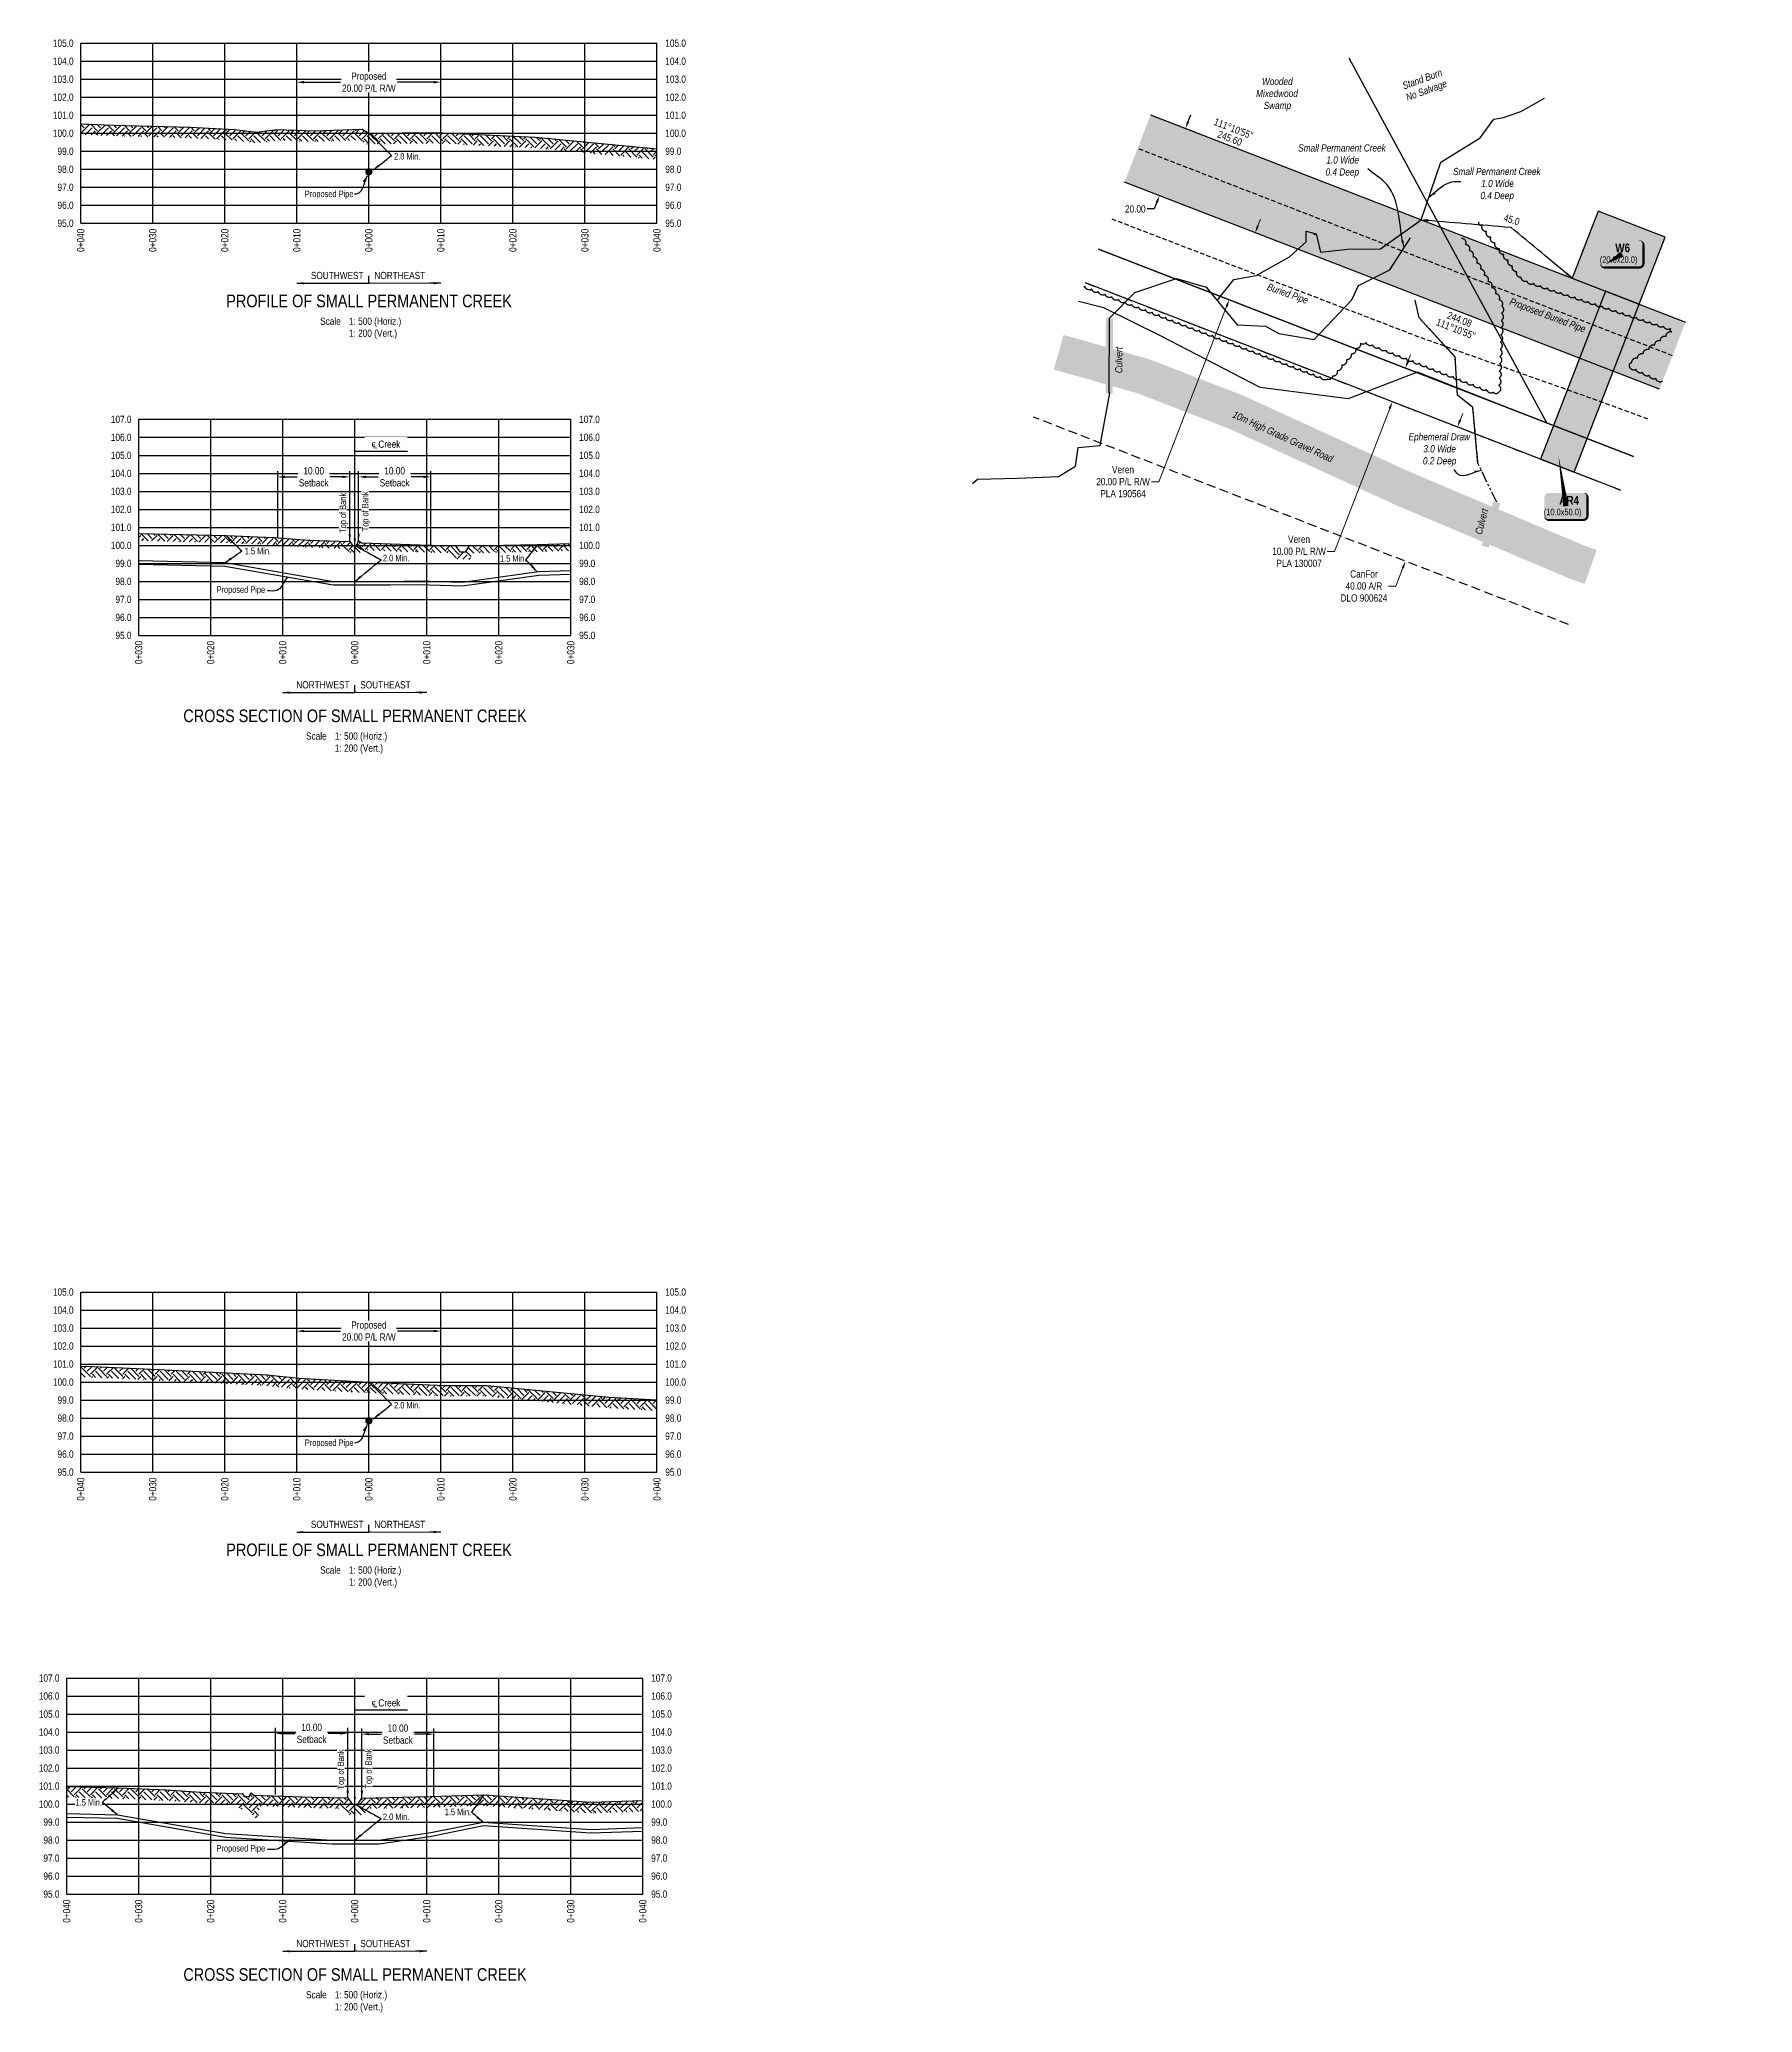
# Model space of a CAD drawing. Extents: x 473254 to 483871, y 6040471 to 6049084.
# Drawn here: x 478016 to 480393, y 6040471 to 6043209 of the extents above; entities that cross this region are included whole.
import ezdxf
from ezdxf.enums import TextEntityAlignment as Align

# ---------------------------------------------------------------- set-up
doc = ezdxf.new("R2010")
doc.units = 0
doc.header["$LTSCALE"] = 5
doc.header["$PDSIZE"] = 0.5
for name, pattern in [('0', [1, 1, 0]), ('foc-ACCESSROAD', [3.75, 2.5, -1.25]), ('foc-TOPO', [1, 0.2, -0.8]), ('foc-TOPO-ephemeral', [6.25, 3.125, -0.625, 0.625, -0.625, 0.625, -0.625]), ('UG_PIPE', [1.875, 1.25, -0.625])]:
    doc.linetypes.add(name, pattern=pattern)
doc.layers.get('Defpoints').update_dxf_attribs({"color": 9})
for name, color, linetype, lineweight in [('AS-GENERAL', 48, 'Continuous', 18), ('C-RW-T', 13, 'Continuous', 9), ('F-AR-T', 190, 'Continuous', 9), ('T-TEXT', 48, 'Continuous', 18), ('T-TIE-T', 201, 'Continuous', 18)]:
    doc.layers.add(name, color=color, linetype=linetype, lineweight=lineweight)
for name, color, linetype in [('AS-PIPE-UG', 44, 'UG_PIPE'), ('AS-PIPE-UG-T', 44, 'Continuous'), ('AS-ROADS', 254, 'Continuous'), ('C-RW', 13, 'Continuous'), ('CG-NOTES', 7, 'Continuous'), ('DETAIL-T', 7, 'Continuous'), ('F-AR', 190, 'foc-ACCESSROAD'), ('L-BD', 7, 'Continuous'), ('L-BD1', 253, 'Continuous'), ('L-DETAIL-T', 3, 'Continuous'), ('L-MON', 1, 'Continuous'), ('P-CROSSINGS-GRID', 8, 'Continuous'), ('P-CROSSINGS-GROUND', 48, 'foc-TOPO'), ('P-CROSSINGS-LINE', 3, 'Continuous'), ('P-PROPOSED', 10, 'Continuous'), ('P-PROPOSED-H', 21, 'Continuous'), ('P-TEMP-BLOCKS', 250, 'Continuous'), ('P-TEMP-H', 41, 'Continuous'), ('P-TEMP_ACCESS ROAD', 46, 'Continuous'), ('P-TEMP_WORKSPACE', 46, 'Continuous'), ('P-TXT', 4, 'Continuous'), ('S-T7', 7, 'Continuous'), ('T-BUSH', 110, '0'), ('T-CREEK', 160, 'Continuous'), ('T-DRAW', 143, 'foc-TOPO-ephemeral'), ('T-GENERAL', 48, 'foc-TOPO'), ('T-SLOPE', 48, 'Continuous'), ('T-WATER', 160, 'Continuous'), ('T-WATER-T', 170, 'Continuous'), ('WETLAND', 143, 'Continuous'), ('WETLAND-T', 146, 'Continuous')]:
    doc.layers.add(name, color=color, linetype=linetype)
doc.styles.add('140', font='ARIALN.TTF', dxfattribs={"height": 15})
doc.styles.add('80', font='ARIALN.TTF', dxfattribs={"height": 10})
doc.styles.add('80CG', font='ARIALN.TTF', dxfattribs={"height": 10})
doc.styles.add('80L', font='ARIALN.TTF', dxfattribs={"height": 10})
doc.styles.add('80LS', font='ARIALNI.TTF', dxfattribs={"height": 10})
doc.styles.add('BOLD', font='ARIALNB.TTF')
doc.styles.add('foc-LtypeFont', font='ARIALN.TTF', dxfattribs={"height": 7.349999999999999})
doc.linetypes.add('foc-TOPO-flowdirection-NOLINE', pattern='A,0,[">",foc-LtypeFont,S=0.3,R=0,X=0,Y=-0.945],-20,[">",foc-LtypeFont,S=0.3,R=0,X=0,Y=-0.945],0', length=20)
doc.dimstyles.new('Compass 5 000', dxfattribs={"dimscale": 5, "dimtxt": 9, "dimasz": 2, "dimexe": 0.2, "dimexo": 0.0625, "dimgap": 0.5, "dimtad": 0, "dimtih": 1, "dimtoh": 1, "dimzin": 0, "dimdsep": 46, "dimtxsty": '80CG', "dimcen": 0.1, "dimse1": 1, "dimse2": 1, "dimclrd": 256, "dimclrt": 256, "dimaunit": 1, "dimadec": 4, "dimazin": 0, "dimtfac": 0.06, "dimtofl": 0, "dimtmove": 0, "dimatfit": 1, "dimfxl": 0.2, "dimtolj": 1, "dimtzin": 0, "dimlwd": -1, "dimarcsym": 0})
pattern_1 = [(45, (251.5532155276701, 3174.67979310348), (0, 22.43884855286683), [15.86666197375012, -15.86666197375012]), (45, (247.3459314240076, 3178.887077207141), (0, 22.43884855286683), [15.86666197375012, -15.86666197375012]), (45, (243.1386473203451, 3183.094361310805), (0, 22.43884855286683), [15.86666197375012, -15.86666197375012]), (135, (243.1386473203451, 3185.899217379913), (-22.43884855286689, 0), [15.86666197375009, -15.86666197375009]), (135, (247.3459314240076, 3190.106501483575), (-22.43884855286689, 0), [15.86666197375009, -15.86666197375009]), (135, (251.5532155276701, 3194.313785587238), (-22.43884855286689, 0), [15.86666197375009, -15.86666197375009])]

msp = doc.modelspace()

# ---------------------------------------------------------------- texts
at = {"style": '80'}
for s, p in [('0+040', (478073.4779876901, 6042946.260209253)), ('0+030', (478173.4254646901, 6042946.260209253)), ('0+020', (478273.3729416901, 6042946.260209253)), ('0+010', (478373.3204186902, 6042946.260209253)), ('0+000', (478473.2678956902, 6042946.260209253)), ('0+010', (478573.2153726902, 6042946.260209253)), ('0+020', (478673.1628496901, 6042946.260209253)), ('0+030', (478773.1103266901, 6042946.260209253)), ('0+040', (478873.0578036901, 6042946.260209253)), ('0+030', (478153.8667924464, 6042374.325444382)), ('0+020', (478253.8142694464, 6042374.325444382)), ('0+010', (478353.7617464464, 6042374.325444382)), ('0+000', (478453.7092234464, 6042374.325444382)), ('0+010', (478553.6567004464, 6042374.325444382)), ('0+020', (478653.6041774464, 6042374.325444382)), ('0+030', (478753.5516544464, 6042374.325444382)), ('0+040', (478073.4779876901, 6041213.316806722)), ('0+030', (478173.4254646901, 6041213.316806722)), ('0+020', (478273.3729416901, 6041213.316806722)), ('0+010', (478373.3204186902, 6041213.316806722)), ('0+000', (478473.2678956902, 6041213.316806722)), ('0+010', (478573.2153726902, 6041213.316806722)), ('0+020', (478673.1628496901, 6041213.316806722)), ('0+030', (478773.1103266901, 6041213.316806722)), ('0+040', (478873.0578036901, 6041213.316806722)), ('0+040', (478053.9193154464, 6040627.732777904)), ('0+030', (478153.8667924464, 6040627.732777904)), ('0+020', (478253.8142694464, 6040627.732777904)), ('0+010', (478353.7617464464, 6040627.732777904)), ('0+000', (478453.7092234464, 6040627.732777904)), ('0+010', (478553.6567004464, 6040627.732777904)), ('0+020', (478653.6041774464, 6040627.732777904)), ('0+030', (478753.5516544464, 6040627.732777904)), ('0+040', (478853.4991314464, 6040627.732777904))]:
    msp.add_text(s, height=9.99474770000009, rotation=90, dxfattribs=at).set_placement(p, align=Align.MIDDLE_RIGHT)
at = {"char_height": 8.99527293000006, "attachment_point": 1, "style": '80L'}
for s, insert in [('2.0 Min.', (478508.3147006929, 6043051.210119772)), ('1.5 Min.', (478301.0299620611, 6042503.564391089)), ('2.0 Min.', (478492.8494422761, 6042493.777609753)), ('1.5 Min.', (478655.26911102, 6042493.276066892)), ('2.0 Min.', (478508.3147006929, 6041318.26671724)), ('2.0 Min.', (478492.8494422761, 6040747.184943275)), ('1.5 Min.', (478578.5872745762, 6040753.915720203))]:
    msp.add_mtext_dynamic_manual_height_columns(s, width=45.28694425564934, gutter_width=44.97636465000048, heights=[0], dxfattribs=dict(at, insert=insert))
at = {"layer": 'AS-PIPE-UG-T', "attachment_point": 1, "style": '80L'}
for s, width, gutter_width, insert, char_height, rotation in [('{\\fArial Narrow|b0|i1|c0|p34;Buried Pipe}', 59.00487253020655, 249.7350602303015, (479722.2410531539, 6042871.061921814), 9.99474770000009, 340.4829614737928), ('\\pi0.32609;{\\fArial Narrow|b0|i1|c0|p34;Proposed Buried Pipe}', 111.2006481854488, 49.94701204606039, (480058.5775131719, 6042850.888899636), 9.994699800000001, 339.2324836513351)]:
    msp.add_mtext_dynamic_manual_height_columns(s, width=width, gutter_width=gutter_width, heights=[0], dxfattribs=dict(at, insert=insert, char_height=char_height, rotation=rotation))
at = {"layer": 'DETAIL-T', "char_height": 9.99474770000009, "attachment_point": 1, "style": '80L'}
for insert in [(478405.7348152929, 6042822.985331836), (478386.1761430491, 6042247.307941462), (478405.7348152929, 6041090.041929304), (478386.1761430491, 6040500.715275017)]:
    msp.add_mtext_dynamic_manual_height_columns('Scale^I1: 500 (Horiz.)\\P^I1: 200 (Vert.)', width=216.9910728511869, gutter_width=44.97636465000048, heights=[0], dxfattribs=dict(at, insert=insert))
at = {"layer": 'L-BD', "style": '80L'}
for s, p in [("111°10'55''", (479981.6430595027, 6042807.281994772)), ('244.08', (479986.7894729067, 6042820.562193434))]:
    msp.add_text(s, height=9.99474770000009, rotation=338.8173999999864, dxfattribs=at).set_placement(p, align=Align.MIDDLE)
at = {"layer": 'L-BD1', "style": '80L'}
for s, p in [("111°10'55''", (479673.2211418686, 6043085.17416851, -4149.310000000045)), ('245.60', (479668.0747284649, 6043071.893969875, -4149.310000000045))]:
    msp.add_text(s, height=9.994747700000053, rotation=338.8173999999864, dxfattribs=at).set_placement(p, align=Align.MIDDLE)
at = {"layer": 'L-DETAIL-T', "char_height": 17.49080847500012, "attachment_point": 2, "rotation": 1.836388900086243e-07, "style": '140'}
for s, insert, width in [('PROFILE OF SMALL PERMANENT CREEK', (478473.6353650992, 6042854.842245477), 396.4860848337818), ('CROSS SECTION OF SMALL PERMANENT CREEK', (478454.0766928554, 6042279.164855103), 476.6145089252552), ('PROFILE OF SMALL PERMANENT CREEK', (478473.6353650992, 6041121.898842946), 396.4860848337818), ('CROSS SECTION OF SMALL PERMANENT CREEK', (478454.0766928554, 6040532.572188625), 476.6145089252552)]:
    msp.add_mtext(s, dxfattribs=dict(at, insert=insert, width=width))
at = {"layer": 'S-T7', "style": '80'}
for s, p in [('105.0', (478063.5702430177, 6043203.793035182)), ('104.0', (478063.5702430177, 6043178.806165916)), ('103.0', (478063.5702430177, 6043153.819296665)), ('102.0', (478063.5702430177, 6043128.832427416)), ('101.0', (478063.5702430177, 6043103.845558166)), ('100.0', (478063.5702430177, 6043078.858688932)), ('99.0', (478063.5702430177, 6043053.871819666)), ('98.0', (478063.5702430177, 6043028.884950432)), ('97.0', (478063.5702430177, 6043003.898081166)), ('96.0', (478063.5702430177, 6042978.911211932)), ('95.0', (478063.5702430177, 6042953.924342666)), ('107.0', (478143.9590477739, 6042681.832008778)), ('106.0', (478143.9590477739, 6042656.845139544)), ('105.0', (478143.9590477739, 6042631.858270278)), ('104.0', (478143.9590477739, 6042606.871401045)), ('103.0', (478143.9590477739, 6042581.884531778)), ('102.0', (478143.9590477739, 6042556.897662545)), ('101.0', (478143.9590477739, 6042531.910793278)), ('100.0', (478143.9590477739, 6042506.923924028)), ('99.0', (478143.9590477739, 6042481.937054778)), ('98.0', (478143.9590477739, 6042456.950185528)), ('97.0', (478143.9590477739, 6042431.963316294)), ('96.0', (478143.9590477739, 6042406.976447028)), ('95.0', (478143.9590477739, 6042381.989577794)), ('105.0', (478063.5702430177, 6041470.849632648)), ('104.0', (478063.5702430177, 6041445.862763384)), ('103.0', (478063.5702430177, 6041420.875894134)), ('102.0', (478063.5702430177, 6041395.8890249)), ('101.0', (478063.5702430177, 6041370.902155634)), ('100.0', (478063.5702430177, 6041345.9152864)), ('99.0', (478063.5702430177, 6041320.928417134)), ('98.0', (478063.5702430177, 6041295.9415479)), ('97.0', (478063.5702430177, 6041270.954678634)), ('96.0', (478063.5702430177, 6041245.967809401)), ('95.0', (478063.5702430177, 6041220.980940134)), ('107.0', (478044.0115707739, 6040935.239342333)), ('106.0', (478044.0115707739, 6040910.252473067)), ('105.0', (478044.0115707739, 6040885.265603833)), ('104.0', (478044.0115707739, 6040860.278734567)), ('103.0', (478044.0115707739, 6040835.291865316)), ('102.0', (478044.0115707739, 6040810.304996067)), ('101.0', (478044.0115707739, 6040785.318126816)), ('100.0', (478044.0115707739, 6040760.331257583)), ('99.0', (478044.0115707739, 6040735.344388316)), ('98.0', (478044.0115707739, 6040710.357519083)), ('97.0', (478044.0115707739, 6040685.370649816)), ('96.0', (478044.0115707739, 6040660.383780583)), ('95.0', (478044.0115707739, 6040635.396911317))]:
    msp.add_text(s, height=9.99474770000009, dxfattribs=at).set_placement(p, align=Align.MIDDLE_RIGHT)
for s, p in [('105.0', (478884.6693016856, 6043203.793035182)), ('104.0', (478884.6693016856, 6043178.806165916)), ('103.0', (478884.6693016856, 6043153.819296665)), ('102.0', (478884.6693016856, 6043128.832427416)), ('101.0', (478884.6693016856, 6043103.845558166)), ('100.0', (478884.6693016856, 6043078.858688932)), ('99.0', (478884.6693016856, 6043053.871819666)), ('98.0', (478884.6693016856, 6043028.884950432)), ('97.0', (478884.6693016856, 6043003.898081166)), ('96.0', (478884.6693016856, 6042978.911211932)), ('95.0', (478884.6693016856, 6042953.924342666)), ('107.0', (478765.1631524418, 6042681.832008778)), ('106.0', (478765.1631524418, 6042656.845139544)), ('105.0', (478765.1631524418, 6042631.858270278)), ('104.0', (478765.1631524418, 6042606.871401045)), ('103.0', (478765.1631524418, 6042581.884531778)), ('102.0', (478765.1631524418, 6042556.897662545)), ('101.0', (478765.1631524418, 6042531.910793278)), ('100.0', (478765.1631524418, 6042506.923924028)), ('99.0', (478765.1631524418, 6042481.937054778)), ('98.0', (478765.1631524418, 6042456.950185528)), ('97.0', (478765.1631524418, 6042431.963316294)), ('96.0', (478765.1631524418, 6042406.976447028)), ('95.0', (478765.1631524418, 6042381.989577794)), ('105.0', (478884.6693016856, 6041470.849632648)), ('104.0', (478884.6693016856, 6041445.862763384)), ('103.0', (478884.6693016856, 6041420.875894134)), ('102.0', (478884.6693016856, 6041395.8890249)), ('101.0', (478884.6693016856, 6041370.902155634)), ('100.0', (478884.6693016856, 6041345.9152864)), ('99.0', (478884.6693016856, 6041320.928417134)), ('98.0', (478884.6693016856, 6041295.9415479)), ('97.0', (478884.6693016856, 6041270.954678634)), ('96.0', (478884.6693016856, 6041245.967809401)), ('95.0', (478884.6693016856, 6041220.980940134)), ('107.0', (478865.1106294418, 6040935.239342333)), ('106.0', (478865.1106294418, 6040910.252473067)), ('105.0', (478865.1106294418, 6040885.265603833)), ('104.0', (478865.1106294418, 6040860.278734567)), ('103.0', (478865.1106294418, 6040835.291865316)), ('102.0', (478865.1106294418, 6040810.304996067)), ('101.0', (478865.1106294418, 6040785.318126816)), ('99.0', (478865.1106294418, 6040735.344388316)), ('100.0', (478865.1106294418, 6040760.331257583)), ('98.0', (478865.1106294418, 6040710.357519083)), ('97.0', (478865.1106294418, 6040685.370649816)), ('96.0', (478865.1106294418, 6040660.383780583)), ('95.0', (478865.1106294418, 6040635.396911317))]:
    msp.add_text(s, height=9.99474770000009, dxfattribs=at).set_placement(p, align=Align.MIDDLE_LEFT)
at = {"layer": 'T-GENERAL', "insert": (479675.030602822, 6042693.994444313), "char_height": 9.99474770000009, "attachment_point": 1, "rotation": 335.4048678992782, "style": '80L'}
msp.add_mtext_dynamic_manual_height_columns('{\\fArial Narrow|b0|i1|c0|p34;10m High Grade Gravel Road}', width=152.1278321716127, gutter_width=249.7350602303015, heights=[0], dxfattribs=at)
at = {"layer": 'T-TEXT', "insert": (479933.3953944233, 6043158.695922288), "char_height": 9.99474770000009, "width": 59.00487253020655, "attachment_point": 2, "rotation": 19.99999999999995, "style": '80LS'}
msp.add_mtext('Stand Burn\\PNo Salvage', dxfattribs=at)
at = {"layer": 'T-TEXT', "char_height": 9.99474770000009, "attachment_point": 1, "style": '80L'}
for s, width, insert, rotation in [('\\pi0.56812;{\\fArial Narrow|b0|i1|c0|p34;Culvert}', 36.80644244071114, (479508.9690332222, 6042745.385065916), 89.76055798805703), ('\\pi117.0331;{\\fArial Narrow|b0|i1|c0|p34;Culvert}', 269.7364067361938, (479978.5426132905, 6042410.573030915), 75.45841531469588)]:
    msp.add_mtext_dynamic_manual_height_columns(s, width=width, gutter_width=250.0000000000018, heights=[0], dxfattribs=dict(at, insert=insert, rotation=rotation))
at = {"layer": 'T-TIE-T', "insert": (480050.1452791408, 6042966.966393268, -4149.310000000045), "char_height": 9.994747700000074, "width": 21.82113859036987, "attachment_point": 1, "rotation": 342.0093908175132, "style": '80L'}
msp.add_mtext('45.0', dxfattribs=at)
at = {"layer": 'T-WATER-T', "char_height": 9.99474770000009, "attachment_point": 1, "style": '80LS'}
for s, width, insert in [('\\pi0.45563;Small Permanent Creek\\P\\pi39.52105;1.0 Wide\\P\\pi38.41658;0.4 Deep', 122.2458545664962, (479762.4803595862, 6043063.415300169)), ('\\pi0.45563;Small Permanent Creek\\P\\pi39.52105;1.0 Wide\\P\\pi38.41658;0.4 Deep', 122.2458545664962, (479977.3736535878, 6043030.754154702)), ('\\pi0.32609;Ephemeral Draw\\P\\pi20.85418;3.0 Wide\\P\\pi20.28491;0.2 Deep', 85.98251008061625, (479915.7194829171, 6042662.57533584))]:
    msp.add_mtext_dynamic_manual_height_columns(s, width=width, gutter_width=250.0000000000018, heights=[0], dxfattribs=dict(at, insert=insert))
at = {"layer": 'WETLAND-T', "insert": (479704.2227290305, 6043155.686641186), "char_height": 9.99474770000009, "width": 58.56853975203459, "attachment_point": 1, "style": '80L'}
msp.add_mtext('\\pi8.39825;{\\fArial Narrow|b0|i1|c0|p34;Wooded \\P\\pi0.32609;Mixedwood\\P\\pi10.72649;Swamp}', dxfattribs=at)

# ---------------------------------------------------------------- blocks, each defined once
blk = doc.blocks.new('*D462')
at = {"transparency": 16777216}
for p, q in [((478469.1647424649, 6042601.952879021), (478486.2189720972, 6042601.952879021)), ((478549.1122194648, 6042601.952879021), (478532.0579898325, 6042601.952879021))]:
    blk.add_line(p, q, dxfattribs=at)
for points in [[(478469.1647424649, 6042603.619545688), (478469.1647424649, 6042600.286212354), (478459.1647424649, 6042601.952879021)], [(478549.1122194648, 6042603.619545688), (478549.1122194648, 6042600.286212354), (478559.1122194648, 6042601.952879021)]]:
    blk.add_solid(points, dxfattribs=at)
at = {"layer": 'Defpoints', "color": 0, "transparency": 16777216}
for p in [(478559.1122194648, 6042601.952879021), (478459.1647424649, 6042594.632506552), (478559.1122194648, 6042594.632506552)]:
    blk.add_point(p, dxfattribs=at)
at = {"transparency": 16777216, "insert": (478509.1384809649, 6042601.952879021), "char_height": 10, "attachment_point": 5, "style": '80CG', "bg_fill": 3, "box_fill_scale": 1.1, "bg_fill_color": 256, "bg_fill_true_color": 13158600, "bg_fill_transparency": 0}
blk.add_mtext('\\A1;10.00\\PSetback', dxfattribs=at)
blk = doc.blocks.new('*D463')
at = {"transparency": 16777216}
for p, q in [((478356.883277687, 6042601.952879021), (478373.9375073193, 6042601.952879021)), ((478436.830754687, 6042601.952879021), (478419.7765250547, 6042601.952879021))]:
    blk.add_line(p, q, dxfattribs=at)
for points in [[(478356.883277687, 6042603.619545688), (478356.883277687, 6042600.286212354), (478346.883277687, 6042601.952879021)], [(478436.830754687, 6042603.619545688), (478436.830754687, 6042600.286212354), (478446.830754687, 6042601.952879021)]]:
    blk.add_solid(points, dxfattribs=at)
at = {"layer": 'Defpoints', "color": 0, "transparency": 16777216}
for p in [(478446.830754687, 6042601.952879021), (478346.883277687, 6042589.796793782), (478446.830754687, 6042589.796793782)]:
    blk.add_point(p, dxfattribs=at)
at = {"transparency": 16777216, "insert": (478396.857016187, 6042601.952879021), "char_height": 10, "attachment_point": 5, "style": '80CG', "bg_fill": 3, "box_fill_scale": 1.1, "bg_fill_color": 256, "bg_fill_true_color": 13158600, "bg_fill_transparency": 0}
blk.add_mtext('\\A1;10.00\\PSetback', dxfattribs=at)
blk = doc.blocks.new('*D465')
at = {"transparency": 16777216}
for p, q in [((478383.4074217177, 6043149.629003846), (478433.8153352798, 6043149.629003846)), ((478563.3023757177, 6043149.629003846), (478512.8944621556, 6043149.629003846))]:
    blk.add_line(p, q, dxfattribs=at)
for points in [[(478383.4074217177, 6043151.295670513), (478383.4074217177, 6043147.962337179), (478373.4074217177, 6043149.629003846)], [(478563.3023757177, 6043151.295670513), (478563.3023757177, 6043147.962337179), (478573.3023757177, 6043149.629003846)]]:
    blk.add_solid(points, dxfattribs=at)
at = {"layer": 'Defpoints', "color": 0, "transparency": 16777216}
for p in [(478573.3023757177, 6043149.629003846), (478373.4074217177, 6043140.178477095), (478573.3023757177, 6043140.178477095)]:
    blk.add_point(p, dxfattribs=at)
at = {"transparency": 16777216, "insert": (478473.3548987177, 6043149.629003846), "char_height": 10, "attachment_point": 5, "style": '80CG', "bg_fill": 3, "box_fill_scale": 1.1, "bg_fill_color": 256, "bg_fill_true_color": 13158600, "bg_fill_transparency": 0}
blk.add_mtext('\\A1;Proposed\\P20.00 P/L R/W', dxfattribs=at)
blk = doc.blocks.new('PLIA')
at = {"color": 255, "const_width": 1}
blk.add_lwpolyline([(-0.5, 0, 1), (0.5, 0, 1)], format="xyb", close=True, dxfattribs=at)
blk = doc.blocks.new('PLIAA')
blk.add_blockref('PLIA', (0, 0))
blk = doc.blocks.new('PLIB')
at = {"color": 1}
blk.add_circle((0, 0), 0.8, dxfattribs=at)
blk = doc.blocks.new('PLIBB')
blk.add_blockref('PLIB', (0, 0))
blk = doc.blocks.new('PLICC')
for name in ['PLIAA', 'PLIBB']:
    blk.add_blockref(name, (0, 0))
blk = doc.blocks.new('PLI')
blk.add_blockref('PLICC', (0, 0))
blk = doc.blocks.new('*D472')
at = {"transparency": 16777216}
for p, q in [((478383.4074217177, 6041416.685601314), (478433.8153352798, 6041416.685601314)), ((478563.3023757177, 6041416.685601314), (478512.8944621556, 6041416.685601314))]:
    blk.add_line(p, q, dxfattribs=at)
for points in [[(478383.4074217177, 6041418.352267981), (478383.4074217177, 6041415.018934647), (478373.4074217177, 6041416.685601314)], [(478563.3023757177, 6041418.352267981), (478563.3023757177, 6041415.018934647), (478573.3023757177, 6041416.685601314)]]:
    blk.add_solid(points, dxfattribs=at)
at = {"layer": 'Defpoints', "color": 0, "transparency": 16777216}
for p in [(478373.4074217177, 6041407.235074563), (478573.3023757177, 6041416.685601314), (478573.3023757177, 6041407.235074563)]:
    blk.add_point(p, dxfattribs=at)
at = {"transparency": 16777216, "insert": (478473.3548987177, 6041416.685601314), "char_height": 10, "attachment_point": 5, "style": '80CG', "bg_fill": 3, "box_fill_scale": 1.1, "bg_fill_color": 256, "bg_fill_true_color": 13158600, "bg_fill_transparency": 0}
blk.add_mtext('\\A1;Proposed\\P20.00 P/L R/W', dxfattribs=at)
blk = doc.blocks.new('*D474')
at = {"transparency": 16777216}
for p, q in [((478473.66422234, 6040857.368253252), (478490.7184519723, 6040857.368253252)), ((478553.6116993399, 6040857.368253252), (478536.5574697076, 6040857.368253252))]:
    blk.add_line(p, q, dxfattribs=at)
for points in [[(478473.66422234, 6040859.034919919), (478473.66422234, 6040855.701586585), (478463.66422234, 6040857.368253252)], [(478553.6116993399, 6040859.034919919), (478553.6116993399, 6040855.701586585), (478563.6116993399, 6040857.368253252)]]:
    blk.add_solid(points, dxfattribs=at)
at = {"layer": 'Defpoints', "color": 0, "transparency": 16777216}
for p in [(478463.66422234, 6040850.047880768), (478563.6116993399, 6040857.368253252), (478563.6116993399, 6040850.047880768)]:
    blk.add_point(p, dxfattribs=at)
at = {"transparency": 16777216, "insert": (478513.63796084, 6040857.368253252), "char_height": 10, "attachment_point": 5, "style": '80CG', "bg_fill": 3, "box_fill_scale": 1.1, "bg_fill_color": 256, "bg_fill_true_color": 13158600, "bg_fill_transparency": 0}
blk.add_mtext('\\A1;10.00\\PSetback', dxfattribs=at)
blk = doc.blocks.new('*D475')
at = {"transparency": 16777216}
for p, q in [((478353.9717447208, 6040858.425333273), (478371.0259743532, 6040858.425333273)), ((478433.9192217208, 6040858.425333273), (478416.8649920885, 6040858.425333273))]:
    blk.add_line(p, q, dxfattribs=at)
for points in [[(478353.9717447208, 6040860.09199994), (478353.9717447208, 6040856.758666606), (478343.9717447208, 6040858.425333273)], [(478433.9192217208, 6040860.09199994), (478433.9192217208, 6040856.758666606), (478443.9192217208, 6040858.425333273)]]:
    blk.add_solid(points, dxfattribs=at)
at = {"layer": 'Defpoints', "color": 0, "transparency": 16777216}
for p in [(478443.9192217208, 6040858.425333273), (478343.9717447208, 6040846.269248034), (478443.9192217208, 6040846.269248034)]:
    blk.add_point(p, dxfattribs=at)
at = {"transparency": 16777216, "insert": (478393.9454832209, 6040858.425333273), "char_height": 10, "attachment_point": 5, "style": '80CG', "bg_fill": 3, "box_fill_scale": 1.1, "bg_fill_color": 256, "bg_fill_true_color": 13158600, "bg_fill_transparency": 0}
blk.add_mtext('\\A1;10.00\\PSetback', dxfattribs=at)
blk = doc.blocks.new('*U467')
at = {"true_color": 0xff8aff}
h = blk.add_hatch(color=211, dxfattribs=at)
edge = h.paths.add_edge_path()
edge.add_line((-23.99999999999998, -19.063582085073), (23.99999999999998, -19.063582085073))
edge.add_arc((23.99999999999999, -13.06358208507299), 6.000000000000004, 269.9999999999999, 359.9999999999999)
edge.add_line((29.99999999999999, -13.063582085073), (29.99999999999998, 12.5))
edge.add_arc((23.99999999999998, 12.5), 6, 0, 90)
edge.add_line((23.99999999999998, 18.5), (-23.99999999999998, 18.5))
edge.add_arc((-23.99999999999998, 12.5), 6, 90, 180)
edge.add_line((-29.99999999999998, 12.5), (-29.99999999999998, -13.063582085073))
edge.add_arc((-23.99999999999998, -13.063582085073), 5.999999999999996, 180, 269.9999999999999)
at = {"color": 250, "flags": 128}
blk.add_lwpolyline([(-23.99999999999998, -19.063582085073, 3, 3, 0), (23.99999999999998, -19.063582085073, 3, 3, 0.414213562373095), (29.99999999999999, -13.063582085073, 3, 3, 0), (29.99999999999998, 12.5, 3, 0, 0.414213562373095), (23.99999999999998, 18.5, 0, 0, 0), (-23.99999999999998, 18.5, 0, 0, 0.414213562373095), (-29.99999999999998, 12.5, 0, 0, 0), (-29.99999999999998, -13.063582085073, 0, 3, 0.414213562373095)], format="xyseb", close=True, dxfattribs=at)
at = {"flags": 128}
blk.add_lwpolyline([(-22.2282886375257, -14.53952462493843, 0, 7.5, 0), (-3.398394867633905e-15, 3.697785493223493e-31, 0, 0, 0)], format="xyseb", dxfattribs=at)
at = {"color": 250}
for tag, p, height, style in [('TEMP_AREA_W1_001', (-9.212824010914055, 2.244292974654144), 12, 'BOLD'), ('ENTER_TEXT_001', (-30.65893587994544, -12.47010782646594), 9, '80')]:
    blk.add_attdef(tag, p, '', height=height, dxfattribs=dict(at, style=style))
blk = doc.blocks.new('*D466')
at = {"layer": 'C-RW-T', "transparency": 16777216}
for p, q in [((479915.1934928503, 6042762.103245148), (479918.8032288963, 6042771.429005475)), ((479889.9348188345, 6042696.847410084), (479813.2195538289, 6042498.653368821)), ((479813.2195538289, 6042498.653368821), (479803.2195538289, 6042498.653368822))]:
    blk.add_line(p, q, dxfattribs=at)
for points in [[(479913.6391994623, 6042762.704867822), (479916.7477862381, 6042761.501622473), (479911.5837568042, 6042752.77748482)], [(479888.3805254465, 6042697.449032758), (479891.4891122223, 6042696.245787409), (479893.5445548808, 6042706.173170411)]]:
    blk.add_solid(points, dxfattribs=at)
at = {"layer": 'Defpoints', "color": 0, "transparency": 16777216}
for p in [(479911.5837568042, 6042752.77748482), (480325.1204575724, 6042592.709213408), (480307.0812556492, 6042546.104898999)]:
    blk.add_point(p, dxfattribs=at)
at = {"layer": 'C-RW-T', "transparency": 16777216, "insert": (479764.1336056704, 6042498.653368821), "char_height": 10, "width": 371.7377579217279, "attachment_point": 5, "style": '80CG'}
blk.add_mtext('\\A1;Veren\\P10.00 P/L R/W\\PPLA 130007', dxfattribs=at)
blk = doc.blocks.new('*D468')
at = {"layer": 'Defpoints', "color": 0, "transparency": 16777216}
for p in [(480285.918179262, 6042554.306127235), (479911.7410344726, 6042484.929401265), (480213.6878156972, 6042367.917374298)]:
    blk.add_point(p, dxfattribs=at)
at = {"layer": 'F-AR-T', "transparency": 16777216}
for p, q in [((479987.58481409, 6042680.642489269), (479991.1982301425, 6042689.966824336)), ((479908.1276184202, 6042475.605066199), (479898.4007796722, 6042450.505187772)), ((479898.4007796722, 6042450.505187772), (479888.4007796722, 6042450.505187771))]:
    blk.add_line(p, q, dxfattribs=at)
for points in [[(479986.0307582456, 6042681.244725278), (479989.1388699345, 6042680.04025326), (479983.9713980376, 6042671.318154203)], [(479906.5735625757, 6042476.207302208), (479909.6816742646, 6042475.002830191), (479911.7410344726, 6042484.929401265)]]:
    blk.add_solid(points, dxfattribs=at)
at = {"layer": 'F-AR-T', "transparency": 16777216, "insert": (479854.130656888, 6042450.505187772), "char_height": 10, "attachment_point": 5, "style": '80CG'}
blk.add_mtext('\\A1;CanFor\\P40.00 A/R\\PDLO 900624', dxfattribs=at)
blk = doc.blocks.new('*D469')
at = {"layer": 'C-RW-T', "transparency": 16777216}
for p, q in [((479706.9247422258, 6042950.190263558), (479710.5381582782, 6042959.514598625)), ((479663.5827283433, 6042838.347216978), (479569.3881757183, 6042595.280391209)), ((479569.3881757183, 6042595.280391209), (479559.3881757185, 6042595.280391209))]:
    blk.add_line(p, q, dxfattribs=at)
for points in [[(479705.3706863814, 6042950.792499567), (479708.4787980702, 6042949.58802755), (479703.3113261729, 6042940.865928492)], [(479662.0286724989, 6042838.949452987), (479665.1367841878, 6042837.744980969), (479667.1961443957, 6042847.671552044)]]:
    blk.add_solid(points, dxfattribs=at)
at = {"layer": 'Defpoints', "color": 0, "transparency": 16777216}
for p in [(479667.1961443957, 6042847.671552044), (480393.3871509465, 6042673.444064623), (480357.2719691694, 6042580.249688176)]:
    blk.add_point(p, dxfattribs=at)
at = {"layer": 'C-RW-T', "transparency": 16777216, "insert": (479519.8486122808, 6042595.28039121), "char_height": 10, "attachment_point": 5, "style": '80CG'}
blk.add_mtext('\\A1;Veren\\P20.00 P/L R/W\\PPLA 190564', dxfattribs=at)
blk = doc.blocks.new('*D608')
at = {"layer": 'Defpoints', "color": 0, "transparency": 16777216}
for p in [(479606.5636569504, 6043085.548025545), (479720.0306424473, 6043041.576694194, -4149.310000000045), (479683.9154606631, 6042948.382317727, -4149.310000000045)]:
    blk.add_point(p, dxfattribs=at)
at = {"layer": 'P-TXT', "transparency": 16777216}
for p, q in [((479610.1770730028, 6043094.872360611), (479613.7904890552, 6043104.196695678)), ((479563.2216430614, 6042973.704978944), (479553.2216430618, 6042973.704978945)), ((479566.8350591143, 6042983.02931401), (479563.2216430614, 6042973.704978944))]:
    blk.add_line(p, q, dxfattribs=at)
for points in [[(479608.6230171584, 6043095.474596621), (479611.7311288472, 6043094.270124603), (479606.5636569504, 6043085.548025545)], [(479565.2810032698, 6042983.63155002), (479568.3891149587, 6042982.427078002), (479570.4484751667, 6042992.353649077)]]:
    blk.add_solid(points, dxfattribs=at)
at = {"layer": 'P-TXT', "transparency": 16777216, "insert": (479536.8301014521, 6042973.704978945), "char_height": 10, "attachment_point": 5, "style": '80CG'}
blk.add_mtext('\\A1;20.00', dxfattribs=at)
blk = doc.blocks.new('*U594')
at = {"true_color": 0xff8aff}
h = blk.add_hatch(color=211, dxfattribs=at)
edge = h.paths.add_edge_path()
edge.add_line((-23.99999999999998, -19.063582085073), (23.99999999999998, -19.063582085073))
edge.add_arc((23.99999999999999, -13.06358208507299), 6.000000000000004, 269.9999999999999, 359.9999999999999)
edge.add_line((29.99999999999999, -13.063582085073), (29.99999999999998, 12.5))
edge.add_arc((23.99999999999998, 12.5), 6, 0, 90)
edge.add_line((23.99999999999998, 18.5), (-23.99999999999998, 18.5))
edge.add_arc((-23.99999999999998, 12.5), 6, 90, 180)
edge.add_line((-29.99999999999998, 12.5), (-29.99999999999998, -13.063582085073))
edge.add_arc((-23.99999999999998, -13.063582085073), 5.999999999999996, 180, 269.9999999999999)
at = {"flags": 128}
blk.add_lwpolyline([(-10.35814322792488, 70.378477911582, 0, 7.500000000000001, 0), (-3.398394867633904e-15, -1.540743955509789e-33, 0, 0, 0)], format="xyseb", dxfattribs=at)
at = {"color": 250, "flags": 128}
blk.add_lwpolyline([(-23.99999999999998, -19.063582085073, 3, 3, 0), (23.99999999999998, -19.063582085073, 3, 3, 0.414213562373095), (29.99999999999999, -13.063582085073, 3, 3, 0), (29.99999999999998, 12.5, 3, 0, 0.414213562373095), (23.99999999999998, 18.5, 0, 0, 0), (-23.99999999999998, 18.5, 0, 0, 0.414213562373095), (-29.99999999999998, 12.5, 0, 0, 0), (-29.99999999999998, -13.063582085073, 0, 3, 0.414213562373095)], format="xyseb", close=True, dxfattribs=at)
at = {"color": 250}
for tag, p, height, style in [('TEMP_AREA_W1_001', (-9.212824010914055, 2.244292974654144), 12, 'BOLD'), ('ENTER_TEXT_001', (-30.65893587994544, -12.47010782646594), 9, '80')]:
    blk.add_attdef(tag, p, '', height=height, dxfattribs=dict(at, style=style))

# ---------------------------------------------------------------- dimensions: what is measured, and where the dimension line sits
at = {"layer": 'C-RW-T', "color": 3}
dim = msp.add_linear_dim(base=(479667.1961443957, 6042847.671552044), p1=(480393.3871509467, 6042673.444064623), p2=(480357.2719691696, 6042580.249688176), angle=248.81738852478992, text='Veren\\P20.00 P/L R/W\\PPLA 190564', dimstyle='Compass 5 000', dxfattribs=at)
dim.commit()
dim.dimension.update_dxf_attribs({"geometry": '*D469', "text_midpoint": (479519.8486122808, 6042595.28039121), "dimtype": 161})
at = {"layer": 'C-RW-T'}
dim = msp.add_linear_dim(base=(479911.5837568042, 6042752.77748482), p1=(480307.0812556488, 6042546.104898999), p2=(480325.1204575723, 6042592.709213409), angle=68.83999954492573, text='Veren\\P10.00 P/L R/W\\PPLA 130007', dimstyle='Compass 5 000', dxfattribs=at)
dim.commit()
dim.dimension.update_dxf_attribs({"geometry": '*D466', "text_midpoint": (479764.1336056704, 6042498.653368821), "dimtype": 161})
at = {"layer": 'F-AR-T', "color": 3}
dim = msp.add_linear_dim(base=(479911.7410344726, 6042484.929401265), p1=(480285.9181792619, 6042554.306127236), p2=(480213.6878156972, 6042367.9173743), angle=248.81738852652325, text='CanFor\\P40.00 A/R\\PDLO 900624', dimstyle='Compass 5 000', dxfattribs=at)
dim.commit()
dim.dimension.update_dxf_attribs({"geometry": '*D468', "text_midpoint": (479854.130656888, 6042450.505187772), "dimtype": 161})
at = {"layer": 'P-TXT'}
dim = msp.add_linear_dim(base=(479606.5636569504, 6043085.548025545), p1=(479683.9154606635, 6042948.382317727, -4149.310000000045), p2=(479720.0306424467, 6043041.576694194, -4149.310000000045), angle=68.81738852576717, text='20.00', dimstyle='Compass 5 000', dxfattribs=at)
dim.commit()
dim.dimension.update_dxf_attribs({"geometry": '*D608', "text_midpoint": (479536.8301014521, 6042973.704978945), "dimtype": 161})

# ---------------------------------------------------------------- hatches: boundary and pattern name
at = {"layer": 'P-CROSSINGS-GROUND'}
h = msp.add_hatch(dxfattribs=at)
h.set_pattern_fill('EARTH', color=256, scale=2.498686925000023, angle=45)
h.set_pattern_definition([(45, (-13485.39719975301, 8277.327592103451), (0, 22.43884855286683), [15.86666197375012, -15.86666197375012]), (45, (-13489.60448385667, 8281.534876207113), (0, 22.43884855286683), [15.86666197375012, -15.86666197375012]), (45, (-13493.81176796033, 8285.742160310776), (0, 22.43884855286683), [15.86666197375012, -15.86666197375012]), (135, (-13493.81176796033, 8288.547016379884), (-22.43884855286689, 0), [15.86666197375009, -15.86666197375009]), (135, (-13489.60448385667, 8292.754300483546), (-22.43884855286689, 0), [15.86666197375009, -15.86666197375009]), (135, (-13485.39719975301, 8296.96158458721), (-22.43884855286689, 0), [15.86666197375009, -15.86666197375009])])
h.paths.add_polyline_path([(478873.1448067177, 6043057.304599408), (478704.0004832877, 6043073.433688894), (478565.5562544564, 6043079.908688873), (478473.3548987177, 6043078.858688883), (478464.1989989881, 6043084.508688889), (478397.7036179461, 6043082.133688867), (478345.8225038414, 6043083.908688871), (478317.1888296123, 6043080.508688875), (478286.9976222914, 6043083.958688867), (478225.0714169948, 6043087.208688892), (478118.7963846614, 6043090.20868888), (478073.5649907177, 6043091.907384492), (478073.5649907177, 6043076.904694008), (478118.3035332832, 6043075.224507762), (478224.4669427908, 6043072.227658723), (478285.7525360771, 6043069.011279211), (478317.2221090462, 6043065.415198211), (478346.4537325522, 6043068.886199489), (478397.7148846186, 6043067.132410144), (478460.1929551341, 6043069.363924822), (478469.1801149445, 6043063.818052272), (478565.2911851737, 6043064.912576572), (478702.9380831761, 6043058.474867512), (478872.2049052319, 6043042.334096945), (478873.1448067177, 6043042.27791768)])
h = msp.add_hatch(dxfattribs=at)
h.set_pattern_fill('EARTH', color=256, scale=2.498686925000023, angle=45)
h.set_pattern_definition([(45, (251.5532155292162, 3174.679793122998), (0, 22.43884855286686), [15.86666197375013, -15.86666197375013]), (45, (247.3459314255537, 3178.88707722666), (0, 22.43884855286686), [15.86666197375013, -15.86666197375013]), (45, (243.1386473218911, 3183.094361330323), (0, 22.43884855286686), [15.86666197375013, -15.86666197375013]), (135, (243.1386473218911, 3185.899217399432), (-22.4388485528669, 0), [15.86666197375011, -15.86666197375011]), (135, (247.3459314255537, 3190.106501503093), (-22.4388485528669, 0), [15.86666197375011, -15.86666197375011]), (135, (251.5532155292162, 3194.313785606756), (-22.4388485528669, 0), [15.86666197375011, -15.86666197375011])])
h.paths.add_polyline_path([(478753.6386574739, 6042499.523120007), (478707.9213603921, 6042498.157283154), (478618.5086308012, 6042496.295753951), (478612.8658641893, 6042487.776582473), (478594.2681557724, 6042487.776582473), (478588.0954527569, 6042496.377086967), (478543.6365552747, 6042497.558786855), (478466.2046453106, 6042500.248402066), (478465.9073069261, 6042496.929176307), (478445.5318059465, 6042496.929176307), (478441.8594351636, 6042502.334409499), (478389.1360698671, 6042504.367335322), (478340.9030335092, 6042507.66846216), (478274.8349557845, 6042510.434426958), (478153.9537954739, 6042513.470749657), (478153.9537954739, 6042523.468649833), (478275.1694986909, 6042520.423924014), (478341.4533919005, 6042517.648924011), (478389.6699637471, 6042514.348924034), (478446.7263516472, 6042512.148924011), (478446.830754687, 6042512.32392402), (478448.7014230162, 6042510.048924025), (478450.8245800301, 6042506.923924007), (478456.7678729176, 6042506.923924007), (478456.8484954983, 6042507.823924009), (478459.1647424649, 6042513.323924014), (478459.2729090207, 6042513.398924037), (478463.3330198561, 6042510.348924031), (478543.9428219888, 6042507.548924017), (478593.3217781358, 6042506.236450895), (478599.3973143214, 6042497.771330173), (478607.49762085, 6042497.771330173), (478613.0667787549, 6042506.179370857), (478707.6681013511, 6042508.148924013), (478753.6386574739, 6042509.52232717)])
h = msp.add_hatch(dxfattribs=at)
h.set_pattern_fill('EARTH', color=256, scale=2.498686925000023, angle=45)
h.set_pattern_definition(pattern_1)
h.paths.add_polyline_path([(478073.5649907177, 6041367.530806845), (478081.049968952, 6041367.865286367), (478180.8059036155, 6041363.390286349), (478331.8530210959, 6041355.86528634), (478376.2514107018, 6041351.140286351), (478473.3548987994, 6041345.915286353), (478578.54270467, 6041341.140286344), (478636.9897610331, 6041341.19028634), (478806.3533713709, 6041325.040286359), (478873.1448067177, 6041321.048066136), (478873.1448067177, 6041306.029187849), (478805.1941829783, 6041310.090694431), (478636.282975301, 6041326.197554683), (478578.2090056016, 6041326.147873837), (478472.612182481, 6041330.941441182), (478375.0545517779, 6041336.190877944), (478330.6858433036, 6041340.912719202), (478180.0969848079, 6041348.414889256), (478081.0486755649, 6041352.858145536), (478073.5649907177, 6041352.523723821)])
h = msp.add_hatch(dxfattribs=at)
h.set_pattern_fill('EARTH', color=256, scale=2.498686925000023, angle=45)
h.set_pattern_definition(pattern_1)
edge = h.paths.add_edge_path()
edge.add_line((478853.5861344739, 6040761.720116908), (478853.5861344739, 6040750.27778103))
edge.add_line((478853.5861344739, 6040750.277781035), (478781.494970726, 6040747.748788296))
edge.add_line((478781.494970726, 6040747.748788292), (478632.4532181218, 6040757.926450295))
edge.add_line((478632.4532181218, 6040757.926450295), (478558.6454334983, 6040755.721390086))
edge.add_line((478558.6454334983, 6040755.721390103), (478471.827000412, 6040753.913872887))
edge.add_line((478471.827000412, 6040753.913872871), (478466.1474294469, 6040745.339135984))
edge.add_line((478466.1474294469, 6040745.339135984), (478453.7962264739, 6040745.339135984))
edge.add_line((478453.7962264739, 6040745.339135984), (478442.3010200829, 6040745.339135984))
edge.add_line((478442.3010200829, 6040745.339135984), (478436.0797336519, 6040754.007332349))
edge.add_line((478436.0797336519, 6040754.007332349), (478394.0808655023, 6040755.123645647))
edge.add_line((478394.0808655023, 6040755.123645663), (478321.3573617105, 6040757.649713297))
edge.add_line((478321.3573617104, 6040757.649713281), (478319.6051077634, 6040738.089082234))
edge.add_line((478319.6051077634, 6040738.08908225), (478301.4426647428, 6040754.605618307))
edge.add_line((478301.4426647429, 6040754.605618307), (478295.0401616251, 6040752.199596102))
edge.add_line((478295.0401616251, 6040752.199596086), (478289.7418903458, 6040759.997934943))
edge.add_line((478289.7418903458, 6040759.997934943), (478239.4665665113, 6040761.936468339))
edge.add_line((478239.4665665113, 6040761.936468339), (478191.225297899, 6040765.238158597))
edge.add_line((478191.2252978989, 6040765.238158597), (478125.2651279156, 6040767.9996058))
edge.add_line((478125.2651279156, 6040767.9996058), (478054.0063184739, 6040769.789502093))
edge.add_line((478054.0063184739, 6040769.789502093), (478054.0063184739, 6040784.78635236))
edge.add_line((478054.0063184739, 6040784.786352376), (478125.766942276, 6040782.983851386))
edge.add_line((478125.766942276, 6040782.98385137), (478192.0508354856, 6040780.208851372))
edge.add_line((478192.0508354856, 6040780.208851372), (478240.2674073321, 6040776.908851391))
edge.add_line((478240.2674073321, 6040776.908851391), (478297.3237952322, 6040774.708851372))
edge.add_line((478297.3237952322, 6040774.708851372), (478297.428198272, 6040774.883851382))
edge.add_line((478297.428198272, 6040774.883851382), (478299.2988666013, 6040772.608851392))
edge.add_line((478299.2988666013, 6040772.608851392), (478300.8105543979, 6040770.383851375))
edge.add_line((478300.810554398, 6040770.383851375), (478302.7398029492, 6040771.10885139))
edge.add_line((478302.7398029492, 6040771.10885139), (478305.8258035976, 6040770.883851384))
edge.add_line((478305.8258035976, 6040770.883851384), (478307.3653165027, 6040769.483851374))
edge.add_line((478307.3653165027, 6040769.483851374), (478307.4459390834, 6040770.383851375))
edge.add_line((478307.4459390834, 6040770.383851375), (478309.7621860499, 6040775.883851375))
edge.add_line((478309.7621860499, 6040775.883851375), (478309.8703526058, 6040775.958851393))
edge.add_line((478309.8703526058, 6040775.958851409), (478313.9304634411, 6040772.908851408))
edge.add_line((478313.9304634411, 6040772.908851393), (478394.5402655738, 6040770.108851373))
edge.add_line((478394.5402655738, 6040770.108851389), (478443.9192217209, 6040768.796378272))
edge.add_line((478443.9192217208, 6040768.796378256), (478449.9947579065, 6040760.331257534))
edge.add_line((478449.9947579065, 6040760.331257534), (478453.7962264739, 6040760.331257534))
edge.add_line((478453.7962264739, 6040760.331257534), (478458.0950644351, 6040760.331257534))
edge.add_line((478458.0950644351, 6040760.331257534), (478463.66422234, 6040768.739298213))
edge.add_line((478463.66422234, 6040768.739298215), (478558.2655449362, 6040770.708851376))
edge.add_line((478558.2655449361, 6040770.708851374), (478632.7407549041, 6040772.93385139))
edge.add_line((478632.7407549041, 6040772.93385139), (478781.7435253406, 6040762.758851374))
edge.add_line((478781.7435253406, 6040762.758851374), (478853.5861344739, 6040765.279124698))
at = {"layer": 'P-PROPOSED-H'}
h = msp.add_hatch(color=256, dxfattribs=at)
h.dxf.hatch_style = 1
h.paths.add_polyline_path([(479558.1772444475, 6043104.298986141), (479522.0620626656, 6043011.104609687), (480264.2413198014, 6042723.491345816), (480300.3565015895, 6042816.685722297)])
at = {"layer": 'P-TEMP-H'}
h = msp.add_hatch(color=256, dxfattribs=at)
h.dxf.hatch_style = 1
h.paths.add_polyline_path([(480236.0802869859, 6042841.594383771), (480272.195468767, 6042934.788760191), (480179.0010923073, 6042970.903942009), (480142.8859105264, 6042877.709565519)])
h = msp.add_hatch(color=256, dxfattribs=at)
h.dxf.hatch_style = 1
h.paths.add_polyline_path([(480145.7923325279, 6042608.608442606), (480236.0802869859, 6042841.594383771), (480189.4830987536, 6042859.651974665), (480099.1951442988, 6042626.666033488)])

# ---------------------------------------------------------------- linework, layer by layer
for p, q in [((478373.4074217177, 6043082.96493066), (478373.4074217177, 6043171.519004357)), ((478573.3023757177, 6043079.54640487), (478573.3023757177, 6043171.519004357)), ((478346.883277687, 6042517.27729615), (478346.883277687, 6042609.839940618)), ((478559.1122194649, 6042507.145727444), (478559.1122194649, 6042609.936729074)), ((478373.4074217177, 6041351.442951609), (478373.4074217177, 6041437.607267342)), ((478573.3023757177, 6041341.378171095), (478573.3023757177, 6041437.607267342)), ((478343.9717447208, 6040773.749750402), (478343.9717447208, 6040866.31239487)), ((478563.61169934, 6040770.868571581), (478563.61169934, 6040865.352103289))]:
    msp.add_line(p, q)
at = {"layer": 'AS-GENERAL', "const_width": 9.994747700000099, "flags": 128}
for points in [[(479500.575297409, 6042718.003083813), (479501.0102974094, 6042822.093083785)], [(480022.5752974091, 6042505.323083795), (480038.4902974095, 6042566.678083815)]]:
    msp.add_lwpolyline(points, dxfattribs=at)
at = {"layer": 'AS-PIPE-UG', "elevation": -4149.310000000045}
msp.add_lwpolyline([(480282.2989106918, 6042770.088534063), (479540.1196535565, 6043057.701797927)], dxfattribs=at)
at = {"layer": 'AS-PIPE-UG', "flags": 128}
msp.add_lwpolyline([(480248.2212042942, 6042682.151814868), (480186.240297409, 6042704.983083783), (479934.9702974096, 6042794.298083784), (479502.4365805089, 6042960.461514967)], dxfattribs=at)
at = {"layer": 'AS-ROADS', "const_width": 49.97373850000054, "flags": 128}
msp.add_lwpolyline([(480168.7091905932, 6042476.972935178), (480148.6302974099, 6042484.198083801), (479908.7552974096, 6042585.633083787), (479676.6002974091, 6042691.898083798), (479548.0952974096, 6042741.57308381), (479430.556039054, 6042774.975469752)], dxfattribs=at)
at = {"layer": 'C-RW'}
for points in [[(480228.1261380332, 6042630.296969406), (479485.9468808966, 6042917.910233275)], [(479485.9468808966, 6042917.910233275), (480228.1261380332, 6042630.296969406)], [(480210.068547141, 6042583.69978119), (479467.8892900085, 6042871.313045053)]]:
    msp.add_lwpolyline(points, dxfattribs=at)
at = {"layer": 'CG-NOTES'}
for p, q in [((478473.3548987177, 6042870.75945776), (478473.3548987177, 6042880.75420546)), ((478453.7962264739, 6042302.738622515), (478453.7962264739, 6042312.733370215)), ((478473.3548987177, 6041137.816055228), (478473.3548987177, 6041147.810802911)), ((478453.7962264739, 6040556.145956052), (478453.7962264739, 6040566.140703753))]:
    msp.add_line(p, q, dxfattribs=at)
at = {"layer": 'F-AR', "flags": 128}
for points in [[(479467.8892900085, 6042871.313045053), (480210.068547141, 6042583.69978119)], [(480137.838183576, 6042397.311028255), (479395.6589264406, 6042684.92429211)]]:
    msp.add_lwpolyline(points, dxfattribs=at)
at = {"layer": 'P-CROSSINGS-GRID', "color": 8}
for p, q in [((478073.5649907177, 6043203.793035183), (478873.1448067177, 6043203.793035183)), ((478073.5649907177, 6042953.924342667), (478073.5649907177, 6043203.793035183)), ((478173.5124677178, 6042953.924342667), (478173.5124677178, 6043203.793035183)), ((478273.4599447177, 6042953.924342667), (478273.4599447178, 6043203.793035183)), ((478373.4074217178, 6042953.924342667), (478373.4074217177, 6043203.793035183)), ((478473.3548987178, 6042953.924342667), (478473.3548987177, 6043203.793035183)), ((478573.3023757177, 6042953.924342667), (478573.3023757177, 6043203.793035183)), ((478673.2498527177, 6042953.924342667), (478673.2498527177, 6043203.793035183)), ((478773.1973297177, 6042953.924342667), (478773.1973297177, 6043203.793035183)), ((478873.1448067177, 6042953.924342667), (478873.1448067178, 6043203.793035183)), ((478073.5649907177, 6043178.806165917), (478873.1448067177, 6043178.806165917)), ((478073.5649907177, 6043153.819296666), (478873.1448067177, 6043153.819296666)), ((478073.5649907177, 6043128.832427417), (478873.1448067177, 6043128.832427417)), ((478073.5649907177, 6043103.845558167), (478873.1448067177, 6043103.845558167)), ((478073.5649907177, 6043078.858688933), (478873.1448067177, 6043078.858688933)), ((478073.5649907177, 6043053.871819667), (478873.1448067177, 6043053.871819667)), ((478073.5649907177, 6043028.884950433), (478873.1448067177, 6043028.884950433)), ((478073.5649907177, 6043003.898081167), (478873.1448067177, 6043003.898081167)), ((478073.5649907177, 6042978.911211933), (478873.1448067177, 6042978.911211933)), ((478073.5649907177, 6042953.924342667), (478873.1448067177, 6042953.924342667)), ((478153.9537954739, 6042681.832008778), (478753.6386574739, 6042681.832008778)), ((478153.9537954739, 6042381.989577794), (478153.9537954739, 6042681.832008778)), ((478153.9537954739, 6042656.845139544), (478753.6386574739, 6042656.845139544)), ((478253.9012724739, 6042381.989577794), (478253.9012724739, 6042681.832008778)), ((478353.8487494739, 6042381.989577794), (478353.8487494739, 6042681.832008778)), ((478453.7962264739, 6042381.989577794), (478453.7962264739, 6042681.832008778)), ((478553.7437034739, 6042381.989577794), (478553.7437034739, 6042681.832008778)), ((478653.6911804739, 6042381.989577794), (478653.6911804739, 6042681.832008778)), ((478753.6386574739, 6042381.989577794), (478753.6386574739, 6042681.832008778)), ((478153.9537954739, 6042631.858270278), (478753.6386574739, 6042631.858270278)), ((478153.9537954739, 6042606.871401045), (478753.6386574739, 6042606.871401045)), ((478153.9537954739, 6042581.884531778), (478753.6386574739, 6042581.884531778)), ((478153.9537954739, 6042556.897662545), (478753.6386574739, 6042556.897662545)), ((478153.9537954739, 6042531.910793278), (478753.6386574739, 6042531.910793278)), ((478153.9537954739, 6042506.923924028), (478753.6386574739, 6042506.923924028)), ((478153.9537954739, 6042481.937054778), (478753.6386574739, 6042481.937054778)), ((478153.9537954739, 6042456.950185528), (478753.6386574739, 6042456.950185528)), ((478153.9537954739, 6042431.963316294), (478753.6386574739, 6042431.963316294)), ((478153.9537954739, 6042406.976447028), (478753.6386574739, 6042406.976447028)), ((478153.9537954739, 6042381.989577794), (478753.6386574739, 6042381.989577794)), ((478073.5649907177, 6041470.849632648), (478873.1448067177, 6041470.849632648)), ((478073.5649907177, 6041220.980940135), (478073.5649907177, 6041470.849632648)), ((478173.5124677178, 6041220.980940135), (478173.5124677178, 6041470.849632648)), ((478273.4599447177, 6041220.980940135), (478273.4599447178, 6041470.849632648)), ((478373.4074217178, 6041220.980940135), (478373.4074217177, 6041470.849632648)), ((478473.3548987178, 6041220.980940135), (478473.3548987177, 6041470.849632648)), ((478573.3023757177, 6041220.980940135), (478573.3023757177, 6041470.849632648)), ((478673.2498527177, 6041220.980940135), (478673.2498527177, 6041470.849632648)), ((478773.1973297177, 6041220.980940135), (478773.1973297177, 6041470.849632648)), ((478873.1448067177, 6041220.980940135), (478873.1448067178, 6041470.849632648)), ((478073.5649907177, 6041445.862763385), (478873.1448067177, 6041445.862763385)), ((478073.5649907177, 6041420.875894135), (478873.1448067177, 6041420.875894135)), ((478073.5649907177, 6041395.889024901), (478873.1448067177, 6041395.889024901)), ((478073.5649907177, 6041370.902155635), (478873.1448067177, 6041370.902155635)), ((478073.5649907177, 6041345.915286401), (478873.1448067177, 6041345.915286401)), ((478073.5649907177, 6041320.928417135), (478873.1448067177, 6041320.928417135)), ((478073.5649907177, 6041295.941547901), (478873.1448067177, 6041295.941547901)), ((478073.5649907177, 6041270.954678635), (478873.1448067177, 6041270.954678635)), ((478073.5649907177, 6041245.967809401), (478873.1448067177, 6041245.967809401)), ((478073.5649907177, 6041220.980940135), (478873.1448067177, 6041220.980940135)), ((478054.0063184738, 6040935.239342333), (478853.5861344739, 6040935.239342332)), ((478054.0063184739, 6040635.396911317), (478054.0063184739, 6040935.239342333)), ((478153.9537954739, 6040635.396911317), (478153.9537954739, 6040935.239342333)), ((478253.9012724739, 6040635.396911317), (478253.9012724739, 6040935.239342333)), ((478353.8487494739, 6040635.396911317), (478353.8487494739, 6040935.239342333)), ((478453.7962264739, 6040635.396911317), (478453.7962264739, 6040935.239342333)), ((478553.7437034739, 6040635.396911317), (478553.7437034739, 6040935.239342333)), ((478653.6911804739, 6040635.396911317), (478653.6911804739, 6040935.239342333)), ((478753.6386574739, 6040635.396911317), (478753.6386574739, 6040935.239342333)), ((478853.5861344739, 6040635.396911317), (478853.5861344739, 6040935.239342333)), ((478054.0063184738, 6040910.252473067), (478853.5861344739, 6040910.252473066)), ((478054.0063184738, 6040885.265603833), (478853.5861344739, 6040885.265603832)), ((478054.0063184738, 6040860.278734567), (478853.5861344739, 6040860.278734566)), ((478054.0063184738, 6040835.291865316), (478853.5861344739, 6040835.291865315)), ((478054.0063184738, 6040810.304996067), (478853.5861344739, 6040810.304996066)), ((478054.0063184738, 6040785.318126816), (478853.5861344739, 6040785.318126815)), ((478054.0063184738, 6040760.331257583), (478853.5861344739, 6040760.331257582)), ((478054.0063184738, 6040735.344388316), (478853.5861344739, 6040735.344388315)), ((478054.0063184738, 6040710.357519083), (478853.5861344739, 6040710.357519082)), ((478054.0063184738, 6040685.370649816), (478853.5861344739, 6040685.370649816)), ((478054.0063184738, 6040660.383780583), (478853.5861344739, 6040660.383780582)), ((478054.0063184738, 6040635.396911317), (478853.5861344739, 6040635.396911316))]:
    msp.add_line(p, q, dxfattribs=at)
at = {"layer": 'P-CROSSINGS-LINE', "color": 3, "flags": 128}
for points in [[(478073.5649907177, 6043091.907384541), (478118.7963846614, 6043090.208688913), (478225.0714169948, 6043087.208688908), (478286.9976222914, 6043083.9586889), (478317.1888296123, 6043080.508688906), (478345.8225038414, 6043083.908688904), (478397.7036179461, 6043082.133688916), (478464.1989989881, 6043084.508688904), (478473.3548987177, 6043078.858688932), (478565.5562544564, 6043079.908688906), (478704.0004832877, 6043073.43368891), (478873.1448067177, 6043057.304599456)], [(478153.9537954739, 6042523.468649855), (478275.1694986909, 6042520.423924024), (478341.4533919005, 6042517.648924042), (478389.6699637471, 6042514.348924045), (478446.7263516472, 6042512.148924042), (478446.830754687, 6042512.323924036), (478448.7014230162, 6042510.048924047), (478450.8245800301, 6042506.923924028), (478456.7678729176, 6042506.923924028), (478456.8484954983, 6042507.823924029), (478459.1647424649, 6042513.323924046), (478459.2729090207, 6042513.398924047), (478463.3330198561, 6042510.348924063), (478543.9428219888, 6042507.548924027), (478593.3217781358, 6042506.236450926), (478599.3973143214, 6042497.771330205), (478607.49762085, 6042497.771330205), (478613.0667787549, 6042506.179370867), (478707.6681013511, 6042508.148924044), (478753.6386574739, 6042509.52232718)], [(478073.5649907177, 6041367.530806878), (478081.049968952, 6041367.865286389), (478180.8059036155, 6041363.390286381), (478331.8530210959, 6041355.865286388), (478376.2514107018, 6041351.140286399), (478473.3548987994, 6041345.915286401), (478578.54270467, 6041341.140286393), (478636.9897610331, 6041341.190286389), (478806.3533713709, 6041325.040286392), (478873.1448067177, 6041321.048066152)], [(478054.0063184739, 6040784.786352391), (478125.766942276, 6040782.983851402), (478192.0508354856, 6040780.20885142), (478240.2674073321, 6040776.908851422), (478297.3237952322, 6040774.70885142), (478297.428198272, 6040774.883851414), (478299.2988666013, 6040772.608851424), (478300.810554398, 6040770.383851424), (478302.7398029492, 6040771.108851438), (478305.8258035976, 6040770.883851432), (478307.3653165027, 6040769.483851423), (478307.4459390834, 6040770.383851424), (478309.7621860499, 6040775.883851424), (478309.8703526058, 6040775.958851425), (478313.9304634411, 6040772.908851441), (478394.5402655738, 6040770.108851405), (478443.9192217208, 6040768.796378304), (478449.9947579065, 6040760.331257583), (478453.7962264739, 6040760.331257583), (478458.0950644351, 6040760.331257583), (478463.66422234, 6040768.739298245), (478558.2655449361, 6040770.708851422), (478632.7407549041, 6040772.933851423), (478781.7435253406, 6040762.758851406), (478853.5861344739, 6040765.27912473)]]:
    msp.add_lwpolyline(points, dxfattribs=at)
at = {"layer": 'P-PROPOSED', "elevation": -4149.310000000045, "flags": 128}
for points in [[(479558.1772444475, 6043104.298986158), (480300.3565015895, 6042816.685722323)], [(480264.2413198014, 6042723.491345834), (479522.0620626656, 6043011.104609695)]]:
    msp.add_lwpolyline(points, dxfattribs=at)
at = {"layer": 'P-PROPOSED'}
for points in [[(478153.9537954739, 6042485.976524207), (478273.9149627902, 6042482.9633101), (478424.3607096124, 6042456.950185528), (478502.4650429598, 6042456.950185528), (478542.4114884166, 6042457.598238293), (478603.0548971574, 6042455.986360465), (478708.6178227564, 6042470.680270812), (478753.6386574739, 6042472.025300374)], [(478153.9537954739, 6042480.977574102), (478273.2741438602, 6042477.980456259), (478423.8646544369, 6042451.952811678), (478502.5055765888, 6042451.952811678), (478542.3856168732, 6042452.59978715), (478603.3348904558, 6042450.979779555), (478709.0381593468, 6042465.69322509), (478753.6386574739, 6042467.025696799)], [(478053.8808327889, 6040742.298428618), (478123.8715874453, 6040740.540383637), (478274.4620980219, 6040714.512739073), (478421.784385887, 6040705.360145233), (478453.7962264739, 6040705.360145233), (478487.6204028118, 6040705.360145233), (478560.0836952052, 6040715.763679692), (478632.3530279744, 6040730.383725673), (478781.0392872658, 6040720.230339339), (478853.5861344739, 6040722.775317674)], [(478054.0063184739, 6040747.294226727), (478124.3624995098, 6040745.527002887), (478275.0443209702, 6040719.483576392), (478421.9394706481, 6040710.357519083), (478453.7962264739, 6040710.357519083), (478487.2634968137, 6040710.357519083), (478559.232462394, 6040720.690083169), (478632.0219129485, 6040735.415348691), (478781.1221388041, 6040725.233693699), (478853.4109319653, 6040727.769619385)]]:
    msp.add_lwpolyline(points, dxfattribs=at)
at = {"layer": 'P-TEMP_ACCESS ROAD', "elevation": -4149.310000000045}
msp.add_lwpolyline([(480145.7923325279, 6042608.608442615), (480236.0802869859, 6042841.594383797), (480189.4830987536, 6042859.651974682), (480099.1951442988, 6042626.666033505)], close=True, dxfattribs=at)
at = {"layer": 'P-TEMP_WORKSPACE', "elevation": -4149.310000000045}
msp.add_lwpolyline([(480236.0802869859, 6042841.594383797), (480272.195468767, 6042934.788760208), (480179.0010923073, 6042970.903942026), (480142.8859105264, 6042877.709565528)], close=True, dxfattribs=at)
at = {"layer": 'T-BUSH', "flags": 128}
for points in [[(479989.7231640437, 6042933.23835519, -0.5205670500482358), (479994.9191565685, 6042924.700402065, -0.52056705), (480000.1151490934, 6042916.162448974, -0.52056705), (480005.3111416183, 6042907.62449585, -0.52056705), (480010.5071341431, 6042899.086542759, -0.52056705), (480015.7031266681, 6042890.548589635, -0.52056705), (480020.8991191929, 6042882.010636544, -0.52056705), (480026.0951117178, 6042873.472683419, -0.52056705), (480031.2911042427, 6042864.934730329, -0.52056705), (480036.4870967675, 6042856.396777204, -0.52056705), (480041.6830892924, 6042847.858824098, -0.52056705), (480045.4518827932, 6042838.949985212, -0.52056705), (480045.0700818347, 6042828.962532603, -0.52056705), (480044.6882808763, 6042818.975079994, -0.52056705), (480044.306479918, 6042808.987627401, -0.52056705), (480043.9246789595, 6042799.000174792, -0.52056705), (480043.5428780012, 6042789.012722184, -0.52056705), (480043.1610770428, 6042779.025269558, -0.52056705), (480042.7792760844, 6042769.037816949, -0.52056705), (480042.397475126, 6042759.050364341, -0.52056705), (480042.0156741676, 6042749.062911732, -0.52056705), (480041.6338732092, 6042739.075459138, -0.52056705), (480041.2520722508, 6042729.08800653, -0.52056705), (480040.8702712924, 6042719.100553921, -0.52056705), (480033.9007531404, 6042719.188698991, -0.52056705), (480024.598597788, 6042722.844500871, -0.52056705), (480015.2964424355, 6042726.500302767, -0.52056705), (480005.9942870832, 6042730.156104632, -0.52056705), (479996.6921317307, 6042733.811906511, -0.52056705), (479987.3899763784, 6042737.467708408, -0.52056705), (479978.0878210259, 6042741.123510272, -0.52056705), (479968.7856656734, 6042744.779312151, -0.52056705), (479959.4835103211, 6042748.435114048, -0.52056705), (479950.1813549686, 6042752.090915912, -0.52056705), (479940.8791996162, 6042755.746717792, -0.52056705), (479931.5770442638, 6042759.402519688, -0.52056705), (479922.2748889114, 6042763.058321552, -0.52056705), (479912.972733559, 6042766.714123432, -0.52056705), (479903.6705782066, 6042770.369925329, -0.52056705), (479894.3684228542, 6042774.025727192, -0.52056705), (479885.0662675018, 6042777.681529072, -0.52056705), (479875.7641121494, 6042781.337330968, -0.52056705), (479866.4619567969, 6042784.993132832, -0.52056705), (479857.1598014446, 6042788.648934713, -0.52056705), (479849.0810408408, 6042787.486659459, -0.52056705), (479842.6498264955, 6042779.835877579, -0.52056705), (479836.2186121502, 6042772.185095682, -0.52056705), (479829.7873978048, 6042764.534313769, -0.52056705), (479823.3561834596, 6042756.883531872, -0.52056705), (479816.9249691142, 6042749.232749975, -0.52056705), (479810.493754769, 6042741.581968095, -0.52056705), (479803.1478900007, 6042737.466213039, -0.52056705), (479793.8130353022, 6042741.037693016, -0.52056705), (479784.4781806037, 6042744.609173027, -0.52056705), (479775.1433259053, 6042748.180653004, -0.52056705), (479765.8084712068, 6042751.752132998, -0.52056705), (479756.4736165082, 6042755.323613008, -0.52056705), (479747.1387618098, 6042758.895092985, -0.52056705), (479737.8039071113, 6042762.466572994, -0.52056705), (479728.4690524128, 6042766.038052971, -0.52056705), (479719.1341977143, 6042769.609532965, -0.52056705), (479709.7993430159, 6042773.181012976, -0.52056705), (479700.4644883174, 6042776.752492953, -0.52056705), (479691.1296336189, 6042780.323972947, -0.52056705), (479681.7947789204, 6042783.895452957, -0.52056705), (479672.459924222, 6042787.466932934, -0.52056705), (479663.1250695235, 6042791.038412943, -0.52056705), (479653.790214825, 6042794.609892921, -0.52056705), (479644.4553601265, 6042798.181372914, -0.52056705), (479635.1205054281, 6042801.752852925, -0.52056705), (479625.7856507296, 6042805.324332902, -0.52056705), (479616.4507960311, 6042808.895812912, -0.52056705), (479607.1159413326, 6042812.467292889, -0.52056705), (479597.7810866348, 6042816.038772883, -0.52056705), (479588.4462319356, 6042819.610252893, -0.52056705), (479579.1113772372, 6042823.18173287, -0.52056705), (479569.7765225387, 6042826.753212865, -0.52056705), (479560.4416678402, 6042830.324692874, -0.52056705), (479551.1068131417, 6042833.896172851, -0.52056705), (479541.7719584433, 6042837.467652861, -0.52056705), (479532.4371037448, 6042841.039132838, -0.52056705), (479523.1022490463, 6042844.610612832, -0.52056705), (479513.7673943478, 6042848.182092842, -0.52056705), (479504.4325396494, 6042851.753572819, -0.52056705), (479495.0976849509, 6042855.325052829, -0.52056705), (479485.7628302524, 6042858.896532807, -0.52056705), (479476.4279755539, 6042862.4680128, -0.52056705), (479467.0931208555, 6042866.03949281, -0.07048045933093537), (479465.5549185943, 6042865.289254553, -0.07048045933093537)], [(480268.413593593, 6042734.257800136, -0.007827444789215885), (480268.3757101574, 6042734.445004303, -0.52056705), (480259.2777554395, 6042738.582902522, -0.52056705), (480250.1798007215, 6042742.720800725, -0.52056705), (480241.0818460045, 6042746.858698911, -0.52056705), (480231.9838912856, 6042750.996597114, -0.52056705), (480222.8859365676, 6042755.134495333, -0.52056705), (480225.8989614627, 6042760.65602402, -0.52056705), (480233.8291857024, 6042766.739322886, -0.52056705), (480241.7594099422, 6042772.822621768, -0.52056705), (480249.689634182, 6042778.905920618, -0.52056705), (480257.6198584217, 6042784.989219484, -0.52056705), (480265.5500826615, 6042791.07251836, -0.52056705), (480273.4803069013, 6042797.155817232, -0.52056705), (480281.4105311411, 6042803.239116083, -0.52056705), (480279.7241732354, 6042807.69289114, -0.52056705), (480270.2325613805, 6042810.824070772, -0.52056705), (480260.7409495257, 6042813.955250436, -0.52056705), (480251.2493376709, 6042817.086430066, -0.52056705), (480241.7577258159, 6042820.21760973, -0.52056705), (480232.2661139611, 6042823.348789361, -0.52056705), (480222.7745021063, 6042826.479969025, -0.52056705), (480213.2828902514, 6042829.611148655, -0.52056705), (480203.7912783966, 6042832.742328303, -0.52056705), (480194.2996665418, 6042835.87350795, -0.52056705), (480184.8080546869, 6042839.004687598, -0.52056705), (480175.3164428321, 6042842.135867245, -0.52056705), (480165.8248309772, 6042845.267046892, -0.52056705), (480156.3332191224, 6042848.39822654, -0.52056705), (480146.8416072676, 6042851.529406187, -0.52056705), (480137.3499954127, 6042854.660585835, -0.52056705), (480127.8583835579, 6042857.791765481, -0.52056705), (480118.366771703, 6042860.922945146, -0.52056705), (480108.8751598482, 6042864.054124776, -0.52056705), (480099.3835479934, 6042867.18530444, -0.52056705), (480089.8919361385, 6042870.316484071, -0.52056705), (480080.4003242837, 6042873.447663735, -0.52056705), (480072.3318662953, 6042878.567853733, -0.52056705), (480066.3044747896, 6042886.540653302, -0.52056705), (480060.2770832841, 6042894.513452888, -0.52056705), (480054.2496917784, 6042902.486252489, -0.52056705), (480048.2223002728, 6042910.459052074, -0.52056705), (480042.1949087672, 6042918.431851642, -0.52056705), (480036.1675172615, 6042926.404651227, -0.52056705), (480030.1401257559, 6042934.377450813, -0.52056705), (480024.1127342503, 6042942.350250414, -0.52056705), (480018.0853427446, 6042950.32305, -0.52056705), (480013.7321372849, 6042956.081301235)]]:
    msp.add_lwpolyline(points, format="xyb", dxfattribs=at)
at = {"layer": 'T-CREEK', "linetype": 'foc-TOPO-flowdirection-NOLINE', "flags": 128}
msp.add_lwpolyline([(479310.8814744463, 6042592.920275185), (479318.0552974091, 6042598.913083796), (479373.5902974092, 6042600.083083785), (479430.1802974101, 6042602.558083796), (479453.8802974088, 6042616.648083785), (479457.5702974091, 6042642.928083804), (479488.1802974096, 6042645.663083798), (479501.650297409, 6042718.073083804), (479500.575297409, 6042718.003083813), (479501.10529741, 6042822.083083809), (479501.0102974094, 6042822.093083785), (479536.4452974094, 6042857.618083796), (479593.8252974091, 6042877.018083787), (479635.2452974092, 6042865.153083799), (479650.6302974094, 6042846.833083793), (479673.7852974093, 6042875.908083797), (479704.5902974094, 6042881.378083793), (479750.8902974093, 6042907.4530838), (479774.0152974091, 6042928.043083815), (479774.1502974091, 6042943.138083811), (479787.8852974093, 6042939.098083797), (479793.7452974091, 6042913.828083795), (479831.2402974091, 6042918.003083785), (479877.3402974093, 6042918.253083808), (479933.4852974091, 6042958.743083782), (479961.0352974095, 6043038.818083794), (480015.3652974092, 6043072.633083783), (480034.2502974092, 6043098.273083786), (480047.7802974092, 6043100.83308378), (480072.0652974091, 6043109.163083795), (480104.6332532645, 6043127.355393735)], dxfattribs=at)
at = {"layer": 'T-CREEK', "flags": 128}
msp.add_lwpolyline([(479310.8814744463, 6042592.920275185), (479318.0552974091, 6042598.913083796), (479373.5902974092, 6042600.083083785), (479430.1802974101, 6042602.558083796), (479453.8802974088, 6042616.648083785), (479457.5702974091, 6042642.928083804), (479488.1802974096, 6042645.663083798), (479501.650297409, 6042718.073083804), (479500.575297409, 6042718.003083813), (479501.10529741, 6042822.083083809), (479501.0102974094, 6042822.093083785), (479536.4452974094, 6042857.618083796), (479593.8252974091, 6042877.018083787), (479635.2452974092, 6042865.153083799), (479650.6302974094, 6042846.833083793), (479673.7852974093, 6042875.908083797), (479704.5902974094, 6042881.378083793), (479750.8902974093, 6042907.4530838), (479774.0152974091, 6042928.043083815), (479774.1502974091, 6042943.138083811), (479787.8852974093, 6042939.098083797), (479793.7452974091, 6042913.828083795), (479831.2402974091, 6042918.003083785), (479877.3402974093, 6042918.253083808), (479933.4852974091, 6042958.743083782), (479961.0352974095, 6043038.818083794), (480015.3652974092, 6043072.633083783), (480034.2502974092, 6043098.273083786), (480047.7802974092, 6043100.83308378), (480072.0652974091, 6043109.163083795), (480104.6332532645, 6043127.355393735)], dxfattribs=at)
at = {"layer": 'T-DRAW', "linetype": 'foc-TOPO-flowdirection-NOLINE', "flags": 128}
msp.add_lwpolyline([(480012.3702974091, 6042620.748083781), (480005.3852974089, 6042698.218083801), (479983.8302974097, 6042715.543083814), (479980.8702974093, 6042768.278083812), (479930.7752974093, 6042822.813083786), (479925.0702974093, 6042846.958083785)], dxfattribs=at)
at = {"layer": 'T-DRAW', "flags": 128}
msp.add_lwpolyline([(480038.4902974095, 6042566.678083815), (480012.3702974091, 6042620.748083781), (480005.3852974089, 6042698.218083801), (479983.8302974097, 6042715.543083814), (479980.8702974093, 6042768.278083812), (479930.7752974093, 6042822.813083786), (479925.0702974093, 6042846.958083785)], dxfattribs=at)
at = {"layer": 'T-SLOPE', "flags": 128}
for points in [[(479788.280297409, 6042938.453083781), (479784.7902974094, 6042937.758083795)], [(479787.5502974092, 6042938.263083784), (479785.6552974092, 6042937.668083814)]]:
    msp.add_lwpolyline(points, dxfattribs=at)
at = {"layer": 'T-WATER', "linetype": 'foc-TOPO-flowdirection-NOLINE', "flags": 128}
msp.add_lwpolyline([(479650.6302974094, 6042846.833083793), (479652.0502974093, 6042844.853083811), (479678.190297409, 6042813.088083794), (479717.3602974091, 6042811.238083783), (479736.0452974094, 6042801.098083795), (479785.2252974093, 6042792.783083802), (479837.1202974097, 6042847.653083783), (479846.5752974094, 6042867.738083782), (479890.0002974095, 6042889.4530838), (479918.5352974093, 6042933.633083814)], dxfattribs=at)
at = {"layer": 'T-WATER', "flags": 128}
msp.add_lwpolyline([(479650.6302974094, 6042846.833083793), (479652.0502974093, 6042844.853083811), (479678.190297409, 6042813.088083794), (479717.3602974091, 6042811.238083783), (479736.0452974094, 6042801.098083795), (479785.2252974093, 6042792.783083802), (479837.1202974097, 6042847.653083783), (479846.5752974094, 6042867.738083782), (479890.0002974095, 6042889.4530838), (479918.5352974093, 6042933.633083814)], dxfattribs=at)
at = {"layer": 'WETLAND', "flags": 128}
msp.add_lwpolyline([(479832.9978702705, 6043183.458558447), (479885.8372974108, 6043086.074082923), (480072.9502974097, 6042741.219582914), (480107.9812974056, 6042676.656082908), (480056.3102974151, 6042696.960082918), (479928.2702974092, 6042747.272582903), (479832.0347974068, 6042710.051082894), (479710.3262974121, 6042725.926082914), (479572.7427974066, 6042797.363582885), (479493.1542974042, 6042836.627082929), (479457.8400059499, 6042845.381104079)], dxfattribs=at)

# ---------------------------------------------------------------- block references
at = {"layer": 'L-MON', "xscale": 4.997373850000045, "yscale": 4.997373850000045, "zscale": 4.997373850000045}
for p in [(478473.3548987177, 6043025.14987156), (478473.3548987177, 6041292.206469028)]:
    msp.add_blockref('PLI', p, dxfattribs=at)
at = {"layer": 'P-TEMP-BLOCKS', "xscale": 0.99947477, "yscale": 0.99947477, "zscale": 0.99947477}
for name, p, values in [('*U467', (480212.0647165019, 6042911.485434302), {'TEMP_AREA_W1_001': 'W6', 'ENTER_TEXT_001': '(20.0x20.0)'}), ('*U594', (480134.3877877432, 6042561.25592315), {'TEMP_AREA_W1_001': 'AR4', 'ENTER_TEXT_001': '(10.0x50.0)'})]:
    msp.add_blockref(name, p, dxfattribs=at).add_auto_attribs(values)

msp.set_redraw_order([(e.dxf.handle, doc.entitydb.next_handle()) for e in msp.query("TEXT MTEXT ATTDEF DIMENSION ARC_DIMENSION")])  # texts and dimensions are drawn at this point

# ---------------------------------------------------------------- leaders
at = {"path_type": 1}
for points in [[(478473.3548987177, 6043078.858688932), (478504.893153772, 6043048.120726409)], [(478479.4148856511, 6043027.813101436), (478504.893153772, 6043048.120726409)], [(478446.830754687, 6042512.323924036), (478446.830754687, 6042609.839940618)], [(478275.1694986909, 6042520.423924024), (478296.9846133243, 6042499.121743187)], [(478273.9149627902, 6042482.9633101), (478296.9846133243, 6042499.121743187)], [(478453.7962264739, 6042506.923924028), (478490.2496523152, 6042486.848628885)], [(478707.6681013511, 6042508.148924044), (478691.1578577457, 6042487.14477058)], [(478454.4552038852, 6042457.354258656), (478490.2496523152, 6042486.848628885)], [(478706.4135654504, 6042470.68831012), (478691.1578577457, 6042487.14477058)], [(478473.3548987177, 6041345.9152864), (478504.893153772, 6041315.177323878)], [(478479.4148856511, 6041294.869698904), (478504.893153772, 6041315.177323878)], [(478443.9192217208, 6040768.796378304), (478443.9192217208, 6040866.31239487)], [(478463.66422234, 6040768.739298245), (478463.66422234, 6040865.352103289)], [(478125.766942276, 6040782.983851402), (478103.4595841856, 6040762.638333689)], [(478632.7407549041, 6040772.933851423), (478615.6200892208, 6040749.017980836)], [(478124.5124063753, 6040745.523237478), (478103.4595841856, 6040762.638333689)], [(478453.7962264739, 6040760.331257583), (478490.2496523152, 6040740.255962423)], [(478454.4552038852, 6040710.761592194), (478490.2496523152, 6040740.255962423)], [(478631.4862190033, 6040735.473237499), (478615.6200892208, 6040749.017980836)]]:
    msp.add_leader(points, dimstyle='Compass 5 000', override={"dimgap": 0.5, "dimtad": 0}, dxfattribs=at)
at = {"layer": 'CG-NOTES', "path_type": 1}
for points in [[(478373.4074217177, 6042870.75945776), (478473.3548987177, 6042870.75945776)], [(478573.3023757177, 6042870.75945776), (478473.3548987177, 6042870.75945776)], [(478353.8487494739, 6042302.738622515), (478453.7962264739, 6042302.738622515)], [(478553.7437034739, 6042302.738622515), (478453.7962264739, 6042302.738622515)], [(478373.4074217177, 6041137.816055228), (478473.3548987177, 6041137.816055228)], [(478573.3023757177, 6041137.816055228), (478473.3548987177, 6041137.816055228)], [(478353.8487494739, 6040556.145956052), (478453.7962264739, 6040556.145956052)], [(478553.7437034739, 6040556.145956052), (478453.7962264739, 6040556.145956052)]]:
    msp.add_leader(points, dimstyle='Compass 5 000', override={"dimgap": 0.5, "dimtad": 0}, dxfattribs=at)
at = {"layer": 'T-TIE-T', "path_type": 1}
for points in [[(479933.5200642968, 6042958.844134874, -4149.310000000045), (480057.7723682561, 6042948.502402497, -4149.310000000045)], [(480142.8859105264, 6042877.709565528, -4149.310000000045), (480057.7723682561, 6042948.502402497, -4149.310000000045)]]:
    msp.add_leader(points, dimstyle='Compass 5 000', override={"dimgap": 0.5, "dimtad": 0}, dxfattribs=at)
at = {"layer": 'T-WATER-T', "path_type": 1}
for points in [[(479909.9738946706, 6042920.377686108, 4152.8165302126), (479885.7310425413, 6043007.77514845, 4152.8165302126), (479859.3592282751, 6043029.22984619, 4152.8165302126)], [(479944.4534566316, 6042990.622406841), (479976.1645982219, 6043011.403674907), (479988.8224912077, 6043011.7870363)], [(480017.2194537154, 6042610.710033209), (479984.494477068, 6042605.663183467), (479978.7215027279, 6042612.39560586)]]:
    msp.add_leader(points, dimstyle='Compass 5 000', override={"dimgap": 0.5, "dimtad": 0}, dxfattribs=at)

# ---------------------------------------------------------------- next in the draw order: texts
at = {"char_height": 8.99527293000006, "attachment_point": 1, "style": '80L', "bg_fill": 3, "box_fill_scale": 1.1, "bg_fill_color": 256, "bg_fill_transparency": 0}
for s, width, insert in [('Proposed Pipe', 67.24156728995533, (478384.4176043203, 6042999.161460086)), ('Proposed Pipe', 67.24156728995533, (478261.8970170948, 6042450.08302735)), ('Proposed Pipe', 67.24156728995533, (478384.4176043203, 6041266.218057537)), ('1.5 Min.', 35.86855876942993, (478066.2628275719, 6040767.175822963)), ('Proposed Pipe', 67.24156728995533, (478261.8970170948, 6040703.490360872))]:
    msp.add_mtext_dynamic_manual_height_columns(s, width=width, gutter_width=44.97636465000048, heights=[0], dxfattribs=dict(at, insert=insert))
at = {"color": 3, "char_height": 9.99474770000009, "width": 78.39012315362174, "attachment_point": 3, "style": '80', "bg_fill": 2}
for s, insert in [('SOUTHWEST', (478465.9910710347, 6042886.432049764)), ('NORTHWEST', (478446.432398791, 6042318.411214518)), ('SOUTHWEST', (478465.9910710347, 6041153.488647233)), ('NORTHWEST', (478446.432398791, 6040571.818548057))]:
    msp.add_mtext(s, dxfattribs=dict(at, insert=insert))
at = {"char_height": 8.99527293000006, "attachment_point": 1, "rotation": 90, "style": '80L', "bg_fill": 3, "box_fill_scale": 1.1, "bg_fill_color": 256, "bg_fill_transparency": 0}
for insert in [(478432.7517699345, 6042524.172914435), (478429.8402369684, 6040780.645368704), (478468.2080057446, 6040781.772010047)]:
    msp.add_mtext_dynamic_manual_height_columns('Top of Bank', width=55.62625238102639, gutter_width=44.97636465000048, heights=[0], dxfattribs=dict(at, insert=insert))
at = {"layer": 'L-BD', "char_height": 9.99474770000009, "width": 49.13934866573197, "attachment_point": 1, "style": '80', "bg_fill": 2}
for insert in [(478472.7293225884, 6042652.3541698), (478472.7293225884, 6040905.761503355)]:
    msp.add_mtext('\\pi4.23179;{\\fISOCPEUR|b0|i0|c0|p34;℄} Creek', dxfattribs=dict(at, insert=insert))

# ---------------------------------------------------------------- next in the draw order: dimensions: what is measured, and where the dimension line sits
at = {"color": 3}
for base, p1, p2, picture, middle in [((478573.3023757177, 6043149.629003846), (478373.4074217177, 6043140.178477095), (478573.3023757177, 6043140.178477095), '*D465', (478473.3548987177, 6043149.629003846)), ((478573.3023757177, 6041416.685601314), (478373.4074217177, 6041407.235074563), (478573.3023757177, 6041407.235074563), '*D472', (478473.3548987177, 6041416.685601314))]:
    dim = msp.add_linear_dim(base=base, p1=p1, p2=p2, angle=0, text='Proposed\\P20.00 P/L R/W', dimstyle='Compass 5 000', override={"dimtfill": 1}, dxfattribs=at)
    dim.commit()
    dim.dimension.update_dxf_attribs({"geometry": picture, "text_midpoint": middle, "dimtype": 161})

# ---------------------------------------------------------------- next in the draw order: linework, layer by layer
for p, q in [((478453.7962264739, 6042637.458924616), (478527.045220267, 6042637.458924616)), ((478453.7962264739, 6040890.86625817), (478527.045220267, 6040890.86625817))]:
    msp.add_line(p, q)

# ---------------------------------------------------------------- next in the draw order: texts
at = {"color": 3, "char_height": 9.99474770000009, "width": 71.75873493614698, "attachment_point": 1, "style": '80', "bg_fill": 2}
for s, insert in [('NORTHEAST', (478480.9409313764, 6042886.432049764)), ('SOUTHEAST', (478461.3822591326, 6042318.411214518)), ('NORTHEAST', (478480.9409313764, 6041153.488647233)), ('SOUTHEAST', (478461.3822591326, 6040571.818548057))]:
    msp.add_mtext(s, dxfattribs=dict(at, insert=insert))

# ---------------------------------------------------------------- next in the draw order: leaders
at = {"color": 3, "path_type": 1}
for points in [[(478471.0784773367, 6043019.868178676), (478457.0623568071, 6042994.798817354), (478453.2283507432, 6042994.119737591)], [(478471.0784773367, 6041286.924776144), (478457.0623568071, 6041261.855414823), (478453.2283507432, 6041261.176335059)]]:
    msp.add_leader(points, dimstyle='Compass 5 000', override={"dimgap": 0.5, "dimtad": 0}, dxfattribs=at)
at = {"path_type": 1}
for points in [[(478459.1647424649, 6042513.323924046), (478459.1647424649, 6042609.936729074)], [(478359.984926355, 6042462.200493027), (478345.6608221057, 6042444.302518337), (478332.5303932106, 6042443.791150315)], [(478453.7962264739, 6040760.331257583), (478453.7962264739, 6040890.86625817)], [(478363.9387386459, 6040710.583612981), (478345.6608221057, 6040697.709851875), (478332.5303932106, 6040697.198483869)]]:
    msp.add_leader(points, dimstyle='Compass 5 000', override={"dimgap": 0.5, "dimtad": 0}, dxfattribs=at)

# ---------------------------------------------------------------- next in the draw order: texts
at = {"insert": (478463.7085258695, 6042526.356635848), "char_height": 8.99527293000006, "attachment_point": 1, "rotation": 90, "style": '80L', "bg_fill": 3, "box_fill_scale": 1.1, "bg_fill_color": 256, "bg_fill_transparency": 0}
msp.add_mtext_dynamic_manual_height_columns('Top of Bank', width=55.62625238102639, gutter_width=44.97636465000048, heights=[0], dxfattribs=at)

# ---------------------------------------------------------------- next in the draw order: dimensions: what is measured, and where the dimension line sits
at = {"color": 3}
dim = msp.add_linear_dim(base=(478443.9192217208, 6040858.425333273), p1=(478343.9717447208, 6040846.269248034), p2=(478443.9192217208, 6040846.269248034), angle=0, text='10.00\\PSetback', dimstyle='Compass 5 000', override={"dimtfill": 1}, dxfattribs=at)
dim.commit()
dim.dimension.update_dxf_attribs({"geometry": '*D475', "text_midpoint": (478393.9454832209, 6040858.425333273), "dimtype": 161})
dim = msp.add_aligned_dim(p1=(478463.66422234, 6040850.047880768), p2=(478563.6116993399, 6040850.047880768), distance=7.320372483693063, text='10.00\\PSetback', dimstyle='Compass 5 000', override={"dimtfill": 1}, dxfattribs=at)
dim.commit()
dim.dimension.update_dxf_attribs({"geometry": '*D474', "text_midpoint": (478513.63796084, 6040857.368253252)})

# ---------------------------------------------------------------- next in the draw order: leaders
at = {"path_type": 1}
msp.add_leader([(478453.7962264739, 6042506.923924028), (478453.7962264739, 6042637.458924616)], dimstyle='Compass 5 000', override={"dimgap": 0.5, "dimtad": 0}, dxfattribs=at)

# ---------------------------------------------------------------- next in the draw order: dimensions: what is measured, and where the dimension line sits
at = {"color": 3}
dim = msp.add_aligned_dim(p1=(478459.1647424649, 6042594.632506552), p2=(478559.1122194648, 6042594.632506552), distance=7.320372468791902, text='10.00\\PSetback', dimstyle='Compass 5 000', override={"dimtfill": 1}, dxfattribs=at)
dim.commit()
dim.dimension.update_dxf_attribs({"geometry": '*D462', "text_midpoint": (478509.1384809649, 6042601.952879021)})

# ---------------------------------------------------------------- next in the draw order: dimensions: what is measured, and where the dimension line sits
dim = msp.add_linear_dim(base=(478446.830754687, 6042601.952879021), p1=(478346.883277687, 6042589.796793782), p2=(478446.830754687, 6042589.796793782), angle=0, text='10.00\\PSetback', dimstyle='Compass 5 000', override={"dimtfill": 1}, dxfattribs=at)
dim.commit()
dim.dimension.update_dxf_attribs({"geometry": '*D463', "text_midpoint": (478396.857016187, 6042601.952879021), "dimtype": 161})

doc.saveas('drawing.dxf')
